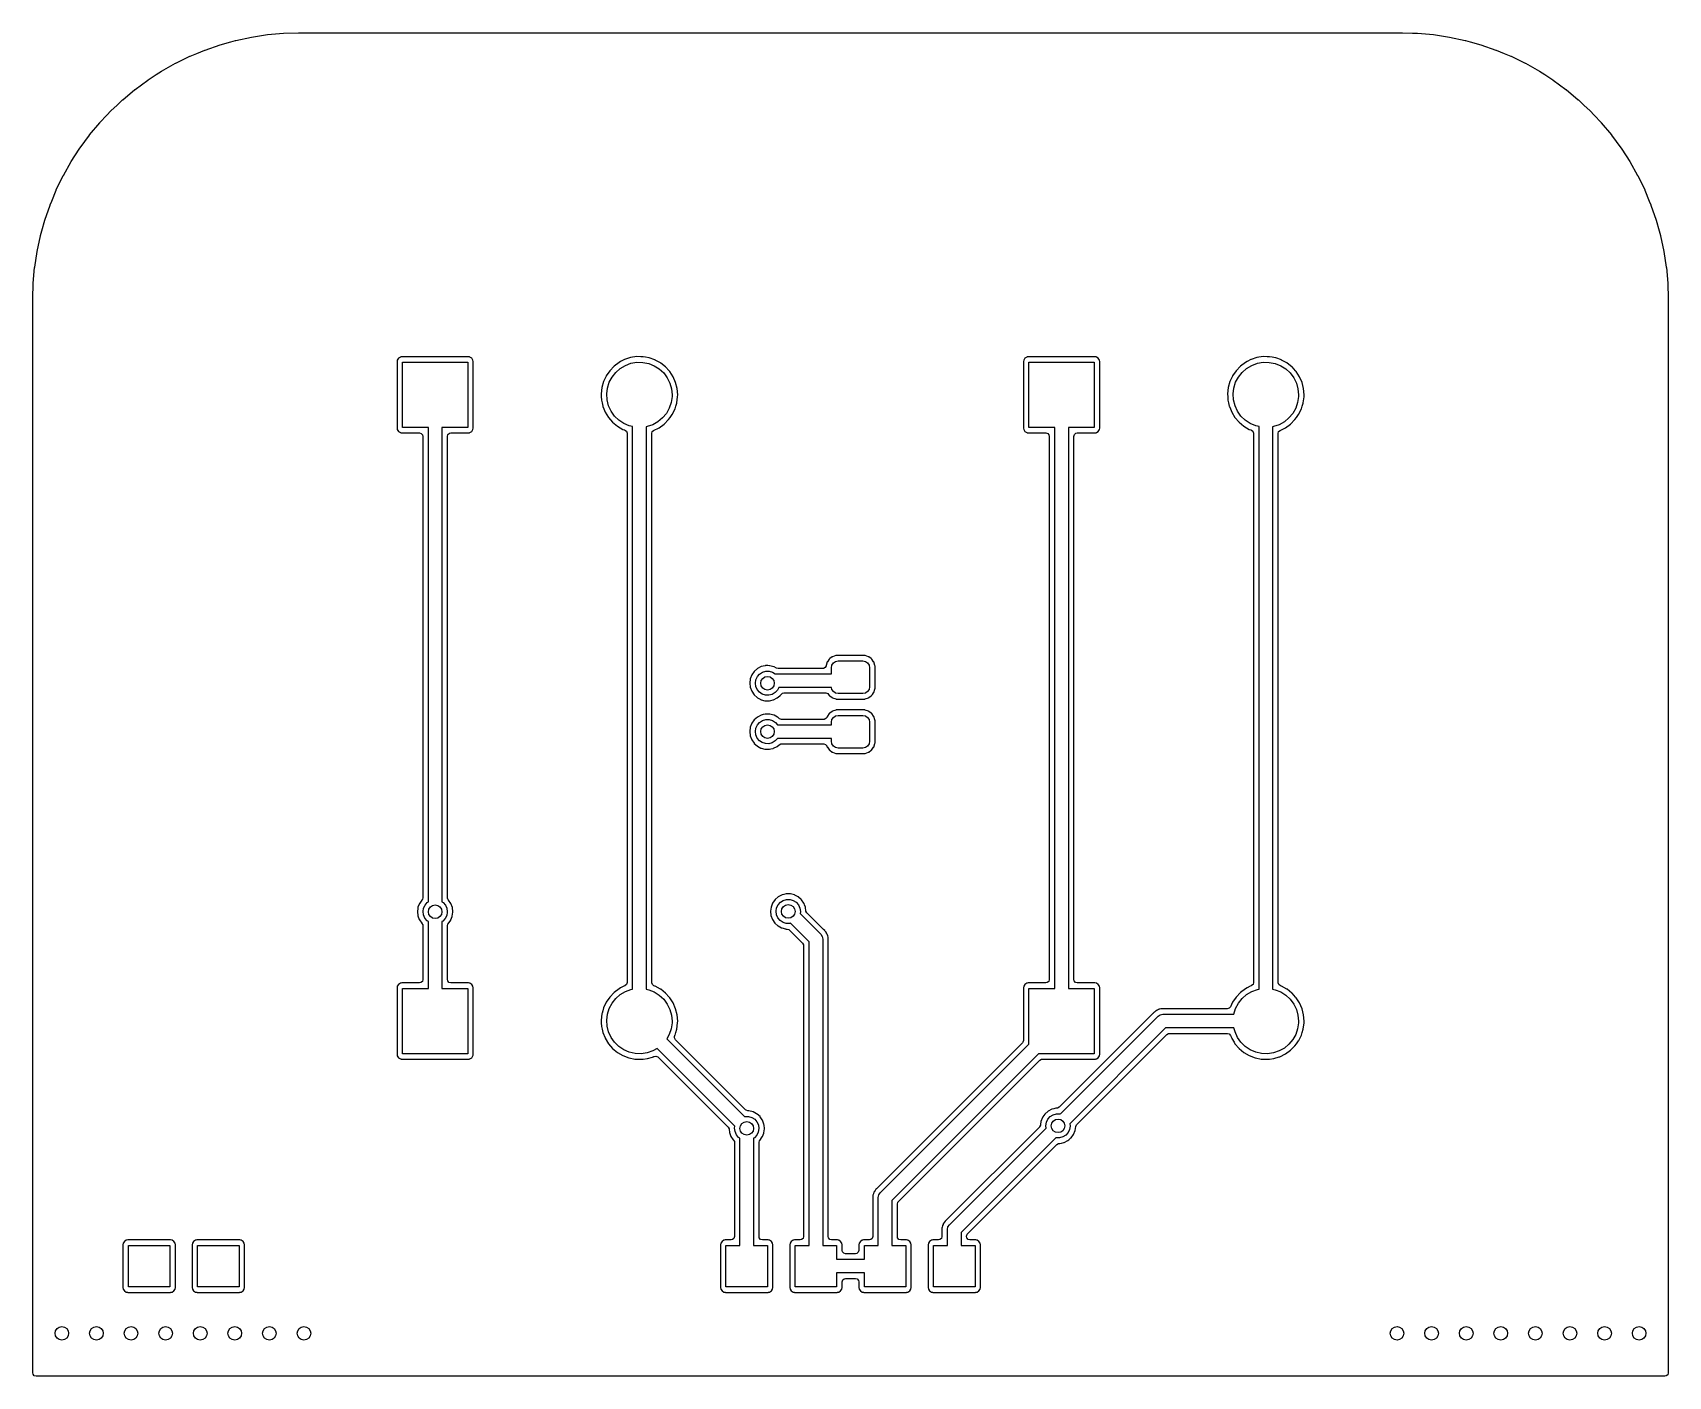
# Model space of a CAD drawing. Extents: x 0.02 to 2.38, y 0.02 to 1.96.
import ezdxf

# ---------------------------------------------------------------- set-up
doc = ezdxf.new("R2010")
doc.units = 0
doc.header["$MEASUREMENT"] = 0
doc.layers.add('BLACK', color=7, linetype='CONTINUOUS')

msp = doc.modelspace()

# ---------------------------------------------------------------- linework, layer by layer
at = {"layer": 'BLACK', "linetype": 'CONTINUOUS'}
for p, q in [((0.267026, 1.93561), (0.288775, 1.94311)), ((0.288775, 1.94311), (0.28906, 1.9432)), ((0.28906, 1.9432), (0.304218, 1.94743)), ((0.304218, 1.94743), (0.311222, 1.94938)), ((0.311222, 1.94938), (0.311513, 1.94945)), ((0.311513, 1.94945), (0.334007, 1.95428)), ((0.334007, 1.95428), (0.334302, 1.95433)), ((0.334302, 1.95433), (0.357047, 1.95779)), ((0.357047, 1.95779), (0.357344, 1.95783)), ((0.357344, 1.95783), (0.3688, 1.95887)), ((0.3688, 1.95887), (0.380256, 1.95991)), ((0.380256, 1.95991), (0.380554, 1.95993)), ((0.380554, 1.95993), (0.402271, 1.96059)), ((0.402271, 1.96059), (0.402609, 1.96055)), ((0.402609, 1.96055), (0.403142, 1.96055)), ((0.403142, 1.96055), (0.403687, 1.96043)), ((0.403687, 1.96043), (0.404232, 1.96055)), ((0.404232, 1.96055), (0.404424, 1.96055)), ((0.404424, 1.96055), (0.405136, 1.96063)), ((0.405136, 1.96063), (1.99484, 1.96063)), ((1.99484, 1.96063), (1.99552, 1.96055)), ((1.99552, 1.96055), (1.99574, 1.96055)), ((1.99574, 1.96055), (1.99629, 1.96043)), ((1.99629, 1.96043), (1.99683, 1.96055)), ((1.99683, 1.96055), (1.99732, 1.96055)), ((1.99732, 1.96055), (1.99771, 1.96059)), ((1.99771, 1.96059), (2.01237, 1.96014)), ((2.01237, 1.96014), (2.01945, 1.95993)), ((2.01945, 1.95993), (2.01974, 1.95991)), ((2.01974, 1.95991), (2.0312, 1.95887)), ((2.0312, 1.95887), (2.04266, 1.95783)), ((2.04266, 1.95783), (2.04295, 1.95779)), ((2.04295, 1.95779), (2.0657, 1.95433)), ((2.0657, 1.95433), (2.06599, 1.95428)), ((2.06599, 1.95428), (2.08849, 1.94945)), ((2.08849, 1.94945), (2.08878, 1.94938)), ((2.08878, 1.94938), (2.09578, 1.94743)), ((2.09578, 1.94743), (2.11094, 1.9432)), ((2.11094, 1.9432), (2.11122, 1.94311)), ((2.11122, 1.94311), (2.13297, 1.93561)), ((0.204229, 1.90506), (0.224268, 1.91636)), ((0.224268, 1.91636), (0.224533, 1.9165)), ((0.224533, 1.9165), (0.245218, 1.92657)), ((0.245218, 1.92657), (0.245491, 1.9267)), ((0.245491, 1.9267), (0.255186, 1.93071)), ((0.255186, 1.93071), (0.266747, 1.9355)), ((0.266747, 1.9355), (0.267026, 1.93561)), ((2.13297, 1.93561), (2.13325, 1.9355)), ((2.13325, 1.9355), (2.14481, 1.93071)), ((2.14481, 1.93071), (2.15451, 1.9267)), ((2.15451, 1.9267), (2.15478, 1.92657)), ((2.15478, 1.92657), (2.17547, 1.9165)), ((2.17547, 1.9165), (2.17573, 1.91636)), ((2.17573, 1.91636), (2.19577, 1.90506)), ((0.165875, 1.87861), (0.184406, 1.89224)), ((0.184406, 1.89224), (0.184652, 1.89241)), ((0.184652, 1.89241), (0.19636, 1.89998)), ((0.19636, 1.89998), (0.203972, 1.90491)), ((0.203972, 1.90491), (0.204229, 1.90506)), ((2.19577, 1.90506), (2.19603, 1.90491)), ((2.19603, 1.90491), (2.20364, 1.89998)), ((2.20364, 1.89998), (2.21535, 1.89241)), ((2.21535, 1.89241), (2.21559, 1.89224)), ((2.21559, 1.89224), (2.23413, 1.87861)), ((0.147966, 1.86369), (0.165639, 1.87842)), ((0.165639, 1.87842), (0.165875, 1.87861)), ((2.23413, 1.87861), (2.23436, 1.87842)), ((2.23436, 1.87842), (2.25203, 1.86369)), ((0.12485, 1.84122), (0.130778, 1.84752)), ((0.130778, 1.84752), (0.130989, 1.84773)), ((0.130989, 1.84773), (0.139787, 1.85601)), ((0.139787, 1.85601), (0.147741, 1.8635)), ((0.147741, 1.8635), (0.147966, 1.86369)), ((2.25203, 1.86369), (2.25226, 1.8635)), ((2.25226, 1.8635), (2.26021, 1.85601)), ((2.26021, 1.85601), (2.26901, 1.84773)), ((2.26901, 1.84773), (2.26922, 1.84752)), ((2.26922, 1.84752), (2.27515, 1.84122)), ((0.10008, 1.81287), (0.114809, 1.83054)), ((0.114809, 1.83054), (0.115008, 1.83076)), ((0.115008, 1.83076), (0.12485, 1.84122)), ((2.27515, 1.84122), (2.28499, 1.83076)), ((2.28499, 1.83076), (2.28519, 1.83054)), ((2.28519, 1.83054), (2.29992, 1.81287)), ((0.08626, 1.7941), (0.099896, 1.81263)), ((0.099896, 1.81263), (0.10008, 1.81287)), ((2.29992, 1.81287), (2.3001, 1.81263)), ((2.3001, 1.81263), (2.31374, 1.7941)), ((0.062142, 1.75424), (0.073444, 1.77428)), ((0.073444, 1.77428), (0.073599, 1.77453)), ((0.073599, 1.77453), (0.078846, 1.78265)), ((0.078846, 1.78265), (0.08609, 1.79385)), ((0.08609, 1.79385), (0.08626, 1.7941)), ((2.31374, 1.7941), (2.31391, 1.79385)), ((2.31391, 1.79385), (2.32115, 1.78265)), ((2.32115, 1.78265), (2.3264, 1.77453)), ((2.3264, 1.77453), (2.32656, 1.77428)), ((2.32656, 1.77428), (2.33786, 1.75424)), ((0.051931, 1.73329), (0.062003, 1.75397)), ((0.062003, 1.75397), (0.062142, 1.75424)), ((2.33786, 1.75424), (2.338, 1.75397)), ((2.338, 1.75397), (2.34807, 1.73329)), ((0.045287, 1.71727), (0.051808, 1.73301)), ((0.051808, 1.73301), (0.051931, 1.73329)), ((2.34807, 1.73329), (2.34819, 1.73301)), ((2.34819, 1.73301), (2.35471, 1.71727)), ((0.035393, 1.68973), (0.042898, 1.71148)), ((0.042898, 1.71148), (0.043004, 1.71176)), ((0.043004, 1.71176), (0.045287, 1.71727)), ((2.35471, 1.71727), (2.357, 1.71176)), ((2.357, 1.71176), (2.3571, 1.71148)), ((2.3571, 1.71148), (2.36461, 1.68973)), ((0.031078, 1.67429), (0.035304, 1.68944)), ((0.035304, 1.68944), (0.035393, 1.68973)), ((2.36461, 1.68973), (2.3647, 1.68944)), ((2.3647, 1.68944), (2.36892, 1.67429)), ((0.024225, 1.6445), (0.029054, 1.66699)), ((0.029054, 1.66699), (0.029126, 1.66728)), ((0.029126, 1.66728), (0.031078, 1.67429)), ((2.36892, 1.67429), (2.37087, 1.66728)), ((2.37087, 1.66728), (2.37095, 1.66699)), ((2.37095, 1.66699), (2.37577, 1.6445)), ((0.02071, 1.62146), (0.024171, 1.6442)), ((0.024171, 1.6442), (0.024225, 1.6445)), ((2.37577, 1.6445), (2.37583, 1.6442)), ((2.37583, 1.6442), (2.37929, 1.62146)), ((0.018592, 1.59825), (0.020674, 1.62116)), ((0.020674, 1.62116), (0.02071, 1.62146)), ((2.37929, 1.62146), (2.37933, 1.62116)), ((2.37933, 1.62116), (2.38141, 1.59825)), ((0.017916, 1.57621), (0.018573, 1.59795)), ((0.018573, 1.59795), (0.018592, 1.59825)), ((2.38141, 1.59825), (2.38143, 1.59795)), ((2.38143, 1.59795), (2.38208, 1.57623)), ((0.017874, 1.57335), (0.017951, 1.57402)), ((0.017874, 0.022835), (0.017874, 1.57335)), ((0.017954, 1.57582), (0.017916, 1.57621)), ((0.017951, 1.57424), (0.018076, 1.57479)), ((0.017951, 1.57402), (0.017951, 1.57424)), ((0.017953, 1.57533), (0.017954, 1.57582)), ((0.018076, 1.57479), (0.017953, 1.57533)), ((2.38205, 1.57536), (2.38192, 1.57482)), ((2.38192, 1.57482), (2.38205, 1.57427)), ((2.38208, 1.57623), (2.38205, 1.5759)), ((2.38205, 1.5759), (2.38205, 1.57536)), ((2.38205, 1.57427), (2.38205, 1.57408)), ((2.38205, 1.57408), (2.38213, 1.57337)), ((2.38213, 1.57337), (2.38213, 0.022835)), ((0.546671, 1.48994), (0.544926, 1.48733)), ((0.549282, 1.49169), (0.546671, 1.48994)), ((0.549761, 1.49178), (0.549282, 1.49169)), ((0.551346, 1.4921), (0.549761, 1.49178)), ((0.549761, 1.49178), (0.549761, 1.49178)), ((0.551585, 1.49215), (0.551346, 1.4921)), ((0.647628, 1.49215), (0.551585, 1.49215)), ((0.647867, 1.4921), (0.647628, 1.49215)), ((0.649451, 1.49178), (0.647867, 1.4921)), ((0.64993, 1.49169), (0.649451, 1.49178)), ((0.649451, 1.49178), (0.649451, 1.49178)), ((0.652541, 1.48994), (0.64993, 1.49169)), ((0.654286, 1.48733), (0.652541, 1.48994)), ((0.88206, 1.49083), (0.873442, 1.48801)), ((0.891022, 1.4922), (0.88206, 1.49083)), ((0.891226, 1.4922), (0.891022, 1.4922)), ((0.896685, 1.49213), (0.891226, 1.4922)), ((0.891226, 1.4922), (0.891226, 1.4922)), ((0.900089, 1.49209), (0.896685, 1.49213)), ((0.903866, 1.49142), (0.900089, 1.49209)), ((0.908814, 1.49053), (0.903866, 1.49142)), ((0.909015, 1.4905), (0.908814, 1.49053)), ((0.908814, 1.49053), (0.908814, 1.49053)), ((0.909207, 1.49043), (0.909015, 1.4905)), ((0.91737, 1.48754), (0.909207, 1.49043)), ((0.909207, 1.49043), (0.909207, 1.49043)), ((1.45218, 1.48994), (1.45044, 1.48733)), ((1.45479, 1.49169), (1.45218, 1.48994)), ((1.45527, 1.49178), (1.45479, 1.49169)), ((1.45686, 1.4921), (1.45527, 1.49178)), ((1.45527, 1.49178), (1.45527, 1.49178)), ((1.4571, 1.49215), (1.45686, 1.4921)), ((1.55314, 1.49215), (1.4571, 1.49215)), ((1.55338, 1.4921), (1.55314, 1.49215)), ((1.55496, 1.49178), (1.55338, 1.4921)), ((1.55544, 1.49169), (1.55496, 1.49178)), ((1.55496, 1.49178), (1.55496, 1.49178)), ((1.55805, 1.48994), (1.55544, 1.49169)), ((1.5598, 1.48733), (1.55805, 1.48994)), ((1.78757, 1.49083), (1.77895, 1.48801)), ((1.79653, 1.4922), (1.78757, 1.49083)), ((1.79674, 1.4922), (1.79653, 1.4922)), ((1.8022, 1.49213), (1.79674, 1.4922)), ((1.79674, 1.4922), (1.79674, 1.4922)), ((1.8056, 1.49209), (1.8022, 1.49213)), ((1.80938, 1.49142), (1.8056, 1.49209)), ((1.81433, 1.49053), (1.80938, 1.49142)), ((1.81453, 1.4905), (1.81433, 1.49053)), ((1.81433, 1.49053), (1.81433, 1.49053)), ((1.81472, 1.49043), (1.81453, 1.4905)), ((1.82288, 1.48754), (1.81472, 1.49043)), ((1.81472, 1.49043), (1.81472, 1.49043)), ((0.544926, 1.48733), (0.544469, 1.48503)), ((0.544469, 1.48503), (0.544469, 1.38899)), ((0.552362, 1.38976), (0.552362, 1.48425)), ((0.552362, 1.48425), (0.64685, 1.48425)), ((0.64685, 1.48425), (0.64685, 1.38976)), ((0.654744, 1.48503), (0.654286, 1.48733)), ((0.654744, 1.38899), (0.654744, 1.48503)), ((0.851885, 1.47183), (0.846776, 1.46434)), ((0.858149, 1.47838), (0.851885, 1.47183)), ((0.85526, 1.46274), (0.860612, 1.46953)), ((0.8654, 1.48382), (0.858149, 1.47838)), ((0.860612, 1.46953), (0.867113, 1.47523)), ((0.867713, 1.48503), (0.8654, 1.48382)), ((0.867113, 1.47523), (0.874543, 1.47965)), ((0.873261, 1.48792), (0.867713, 1.48503)), ((0.873442, 1.48801), (0.873261, 1.48792)), ((0.873261, 1.48792), (0.873261, 1.48792)), ((0.874543, 1.47965), (0.882654, 1.48264)), ((0.882654, 1.48264), (0.891175, 1.48411)), ((0.891175, 1.48411), (0.89982, 1.48399)), ((0.89982, 1.48399), (0.9083, 1.48231)), ((0.9083, 1.48231), (0.91633, 1.4791)), ((0.91633, 1.4791), (0.923642, 1.47449)), ((0.917562, 1.48747), (0.91737, 1.48754)), ((0.91737, 1.48754), (0.91737, 1.48754)), ((0.91774, 1.48737), (0.917562, 1.48747)), ((0.925321, 1.48319), (0.91774, 1.48737)), ((0.91774, 1.48737), (0.91774, 1.48737)), ((0.923642, 1.47449), (0.929991, 1.46862)), ((0.925499, 1.48309), (0.925321, 1.48319)), ((0.925321, 1.48319), (0.925321, 1.48319)), ((0.925659, 1.48296), (0.925499, 1.48309)), ((0.932455, 1.4776), (0.925659, 1.48296)), ((0.925659, 1.48296), (0.925659, 1.48296)), ((0.929991, 1.46862), (0.935164, 1.46169)), ((0.932615, 1.47747), (0.932455, 1.4776)), ((0.932455, 1.4776), (0.932455, 1.4776)), ((0.932752, 1.47732), (0.932615, 1.47747)), ((0.937904, 1.47166), (0.932752, 1.47732)), ((0.932752, 1.47732), (0.932752, 1.47732)), ((0.938717, 1.47077), (0.937904, 1.47166)), ((0.943642, 1.46315), (0.938717, 1.47077)), ((1.45044, 1.48733), (1.44998, 1.48503)), ((1.44998, 1.48503), (1.44998, 1.38899)), ((1.45787, 1.38976), (1.45787, 1.48425)), ((1.45787, 1.48425), (1.55236, 1.48425)), ((1.55236, 1.48425), (1.55236, 1.38976)), ((1.56026, 1.48503), (1.5598, 1.48733)), ((1.56026, 1.38899), (1.56026, 1.48503)), ((1.7574, 1.47183), (1.75229, 1.46434)), ((1.76366, 1.47838), (1.7574, 1.47183)), ((1.76077, 1.46274), (1.76612, 1.46953)), ((1.77091, 1.48382), (1.76366, 1.47838)), ((1.76612, 1.46953), (1.77262, 1.47523)), ((1.77323, 1.48503), (1.77091, 1.48382)), ((1.77262, 1.47523), (1.78005, 1.47965)), ((1.77877, 1.48792), (1.77323, 1.48503)), ((1.77895, 1.48801), (1.77877, 1.48792)), ((1.77877, 1.48792), (1.77877, 1.48792)), ((1.78005, 1.47965), (1.78817, 1.48264)), ((1.78817, 1.48264), (1.79669, 1.48411)), ((1.79669, 1.48411), (1.80533, 1.48399)), ((1.80533, 1.48399), (1.81381, 1.48231)), ((1.81381, 1.48231), (1.82184, 1.4791)), ((1.82184, 1.4791), (1.82915, 1.47449)), ((1.82307, 1.48747), (1.82288, 1.48754)), ((1.82288, 1.48754), (1.82288, 1.48754)), ((1.82325, 1.48737), (1.82307, 1.48747)), ((1.83083, 1.48319), (1.82325, 1.48737)), ((1.82325, 1.48737), (1.82325, 1.48737)), ((1.82915, 1.47449), (1.8355, 1.46862)), ((1.83101, 1.48309), (1.83083, 1.48319)), ((1.83083, 1.48319), (1.83083, 1.48319)), ((1.83117, 1.48296), (1.83101, 1.48309)), ((1.83797, 1.4776), (1.83117, 1.48296)), ((1.83117, 1.48296), (1.83117, 1.48296)), ((1.8355, 1.46862), (1.84068, 1.46169)), ((1.83813, 1.47747), (1.83797, 1.4776)), ((1.83797, 1.4776), (1.83797, 1.4776)), ((1.83826, 1.47732), (1.83813, 1.47747)), ((1.84342, 1.47166), (1.83826, 1.47732)), ((1.83826, 1.47732), (1.83826, 1.47732)), ((1.84423, 1.47077), (1.84342, 1.47166)), ((1.84915, 1.46315), (1.84423, 1.47077)), ((0.840535, 1.44738), (0.839572, 1.43836)), ((0.842958, 1.45611), (0.840535, 1.44738)), ((0.846226, 1.46315), (0.842958, 1.45611)), ((0.84669, 1.46415), (0.846226, 1.46315)), ((0.846776, 1.46434), (0.84669, 1.46415)), ((0.84669, 1.46415), (0.84669, 1.46415)), ((0.847654, 1.43824), (0.84867, 1.44683)), ((0.84867, 1.44683), (0.851234, 1.45509)), ((0.851234, 1.45509), (0.85526, 1.46274)), ((0.935164, 1.46169), (0.938988, 1.45394)), ((0.938988, 1.45394), (0.941335, 1.44562)), ((0.941335, 1.44562), (0.942126, 1.43701)), ((0.947257, 1.45484), (0.943642, 1.46315)), ((0.949466, 1.44604), (0.947257, 1.45484)), ((0.950209, 1.43701), (0.949466, 1.44604)), ((1.74605, 1.44738), (1.74508, 1.43836)), ((1.74847, 1.45611), (1.74605, 1.44738)), ((1.75174, 1.46315), (1.74847, 1.45611)), ((1.7522, 1.46415), (1.75174, 1.46315)), ((1.75229, 1.46434), (1.7522, 1.46415)), ((1.7522, 1.46415), (1.7522, 1.46415)), ((1.75317, 1.43824), (1.75418, 1.44683)), ((1.75418, 1.44683), (1.75675, 1.45509)), ((1.75675, 1.45509), (1.76077, 1.46274)), ((1.84068, 1.46169), (1.8445, 1.45394)), ((1.8445, 1.45394), (1.84685, 1.44562)), ((1.84685, 1.44562), (1.84764, 1.43701)), ((1.85277, 1.45484), (1.84915, 1.46315)), ((1.85498, 1.44604), (1.85277, 1.45484)), ((1.85572, 1.43701), (1.85498, 1.44604)), ((0.839572, 1.43836), (0.839583, 1.43816)), ((0.839583, 1.43816), (0.839583, 1.43816)), ((0.839583, 1.43816), (0.839798, 1.43444)), ((0.839798, 1.43444), (0.840094, 1.42931)), ((0.840094, 1.42931), (0.840138, 1.42911)), ((0.840138, 1.42911), (0.840138, 1.42911)), ((0.840138, 1.42911), (0.840993, 1.42532)), ((0.840993, 1.42532), (0.842087, 1.42046)), ((0.842087, 1.42046), (0.842163, 1.42027)), ((0.842163, 1.42027), (0.842163, 1.42027)), ((0.842163, 1.42027), (0.843639, 1.41664)), ((0.848219, 1.42962), (0.847654, 1.43824)), ((0.850348, 1.42124), (0.848219, 1.42962)), ((0.853967, 1.41339), (0.850348, 1.42124)), ((0.940821, 1.42598), (0.938042, 1.41779)), ((0.942061, 1.43454), (0.940821, 1.42598)), ((0.942126, 1.43701), (0.942061, 1.43454)), ((0.946323, 1.41664), (0.947545, 1.42066)), ((0.947545, 1.42066), (0.9489, 1.42512)), ((0.9489, 1.42512), (0.948959, 1.42532)), ((0.9489, 1.42512), (0.9489, 1.42512)), ((0.948959, 1.42532), (0.950143, 1.43431)), ((0.950143, 1.43431), (0.950209, 1.43701)), ((1.74508, 1.43836), (1.7451, 1.43816)), ((1.7451, 1.43816), (1.7451, 1.43816)), ((1.7451, 1.43816), (1.74531, 1.43444)), ((1.74531, 1.43444), (1.74561, 1.42931)), ((1.74561, 1.42931), (1.74565, 1.42911)), ((1.74565, 1.42911), (1.74565, 1.42911)), ((1.74565, 1.42911), (1.7465, 1.42532)), ((1.7465, 1.42532), (1.7476, 1.42046)), ((1.7476, 1.42046), (1.74768, 1.42027)), ((1.74768, 1.42027), (1.74768, 1.42027)), ((1.74768, 1.42027), (1.74915, 1.41664)), ((1.75373, 1.42962), (1.75317, 1.43824)), ((1.75586, 1.42124), (1.75373, 1.42962)), ((1.75948, 1.41339), (1.75586, 1.42124)), ((1.84633, 1.42598), (1.84355, 1.41779)), ((1.84757, 1.43454), (1.84633, 1.42598)), ((1.84764, 1.43701), (1.84757, 1.43454)), ((1.85184, 1.41664), (1.85306, 1.42066)), ((1.85306, 1.42066), (1.85441, 1.42512)), ((1.85441, 1.42512), (1.85447, 1.42532)), ((1.85441, 1.42512), (1.85441, 1.42512)), ((1.85447, 1.42532), (1.85565, 1.43431)), ((1.85565, 1.43431), (1.85572, 1.43701)), ((0.843639, 1.41664), (0.845498, 1.41206)), ((0.845498, 1.41206), (0.850235, 1.40433)), ((0.850235, 1.40433), (0.856172, 1.39748)), ((0.858957, 1.40633), (0.853967, 1.41339)), ((0.856172, 1.39748), (0.863148, 1.39169)), ((0.86515, 1.40029), (0.858957, 1.40633)), ((0.872339, 1.39549), (0.86515, 1.40029)), ((0.880283, 1.39208), (0.872339, 1.39549)), ((0.921641, 1.39807), (0.914098, 1.39385)), ((0.928289, 1.4036), (0.921641, 1.39807)), ((0.933817, 1.41025), (0.928289, 1.4036)), ((0.930593, 1.39475), (0.937015, 1.40115)), ((0.938042, 1.41779), (0.933817, 1.41025)), ((0.937015, 1.40115), (0.939302, 1.40433)), ((0.939302, 1.40433), (0.942187, 1.40835)), ((0.942187, 1.40835), (0.942306, 1.40851)), ((0.942306, 1.40851), (0.946323, 1.41664)), ((1.74915, 1.41664), (1.75101, 1.41206)), ((1.75101, 1.41206), (1.75575, 1.40433)), ((1.75575, 1.40433), (1.76168, 1.39748)), ((1.76447, 1.40633), (1.75948, 1.41339)), ((1.76168, 1.39748), (1.76866, 1.39169)), ((1.77066, 1.40029), (1.76447, 1.40633)), ((1.77785, 1.39549), (1.77066, 1.40029)), ((1.78579, 1.39208), (1.77785, 1.39549)), ((1.82715, 1.39807), (1.81961, 1.39385)), ((1.8338, 1.4036), (1.82715, 1.39807)), ((1.83933, 1.41025), (1.8338, 1.4036)), ((1.8361, 1.39475), (1.84253, 1.40115)), ((1.84355, 1.41779), (1.83933, 1.41025)), ((1.84253, 1.40115), (1.84481, 1.40433)), ((1.84481, 1.40433), (1.8477, 1.40835)), ((1.8477, 1.40835), (1.84782, 1.40851)), ((1.84782, 1.40851), (1.85184, 1.41664)), ((0.544469, 1.38899), (0.544926, 1.38668)), ((0.544926, 1.38668), (0.546671, 1.38407)), ((0.546671, 1.38407), (0.549282, 1.38233)), ((0.549282, 1.38233), (0.549761, 1.38223)), ((0.549761, 1.38223), (0.549761, 1.38223)), ((0.549761, 1.38223), (0.551346, 1.38192)), ((0.551346, 1.38192), (0.551585, 1.38187)), ((0.551585, 1.38187), (0.576909, 1.38187)), ((0.589764, 1.38976), (0.552362, 1.38976)), ((0.576909, 1.38187), (0.579591, 1.38108)), ((0.579591, 1.38108), (0.581422, 1.37897)), ((0.581422, 1.37897), (0.58187, 1.37691)), ((0.58187, 1.37691), (0.58187, 0.710017)), ((0.589764, 0.703902), (0.589764, 1.38976)), ((0.64685, 1.38976), (0.609449, 1.38976)), ((0.609449, 1.38976), (0.609449, 0.703894)), ((0.617343, 1.37691), (0.61813, 1.37959)), ((0.617343, 0.71002), (0.617343, 1.37691)), ((0.61813, 1.37959), (0.620242, 1.38142)), ((0.620242, 1.38142), (0.622303, 1.38187)), ((0.622303, 1.38187), (0.647628, 1.38187)), ((0.647628, 1.38187), (0.647867, 1.38192)), ((0.647867, 1.38192), (0.649451, 1.38223)), ((0.649451, 1.38223), (0.64993, 1.38233)), ((0.649451, 1.38223), (0.649451, 1.38223)), ((0.64993, 1.38233), (0.652541, 1.38407)), ((0.652541, 1.38407), (0.654286, 1.38668)), ((0.654286, 1.38668), (0.654744, 1.38899)), ((0.863148, 1.39169), (0.870976, 1.38711)), ((0.870976, 1.38711), (0.873162, 1.38628)), ((0.873162, 1.38628), (0.873955, 1.38597)), ((0.873955, 1.38597), (0.876179, 1.38428)), ((0.876179, 1.38428), (0.877136, 1.38166)), ((0.877136, 1.38166), (0.877146, 1.38134)), ((0.877146, 1.38134), (0.877146, 0.587308)), ((0.885039, 1.391), (0.880283, 1.39208)), ((0.885039, 0.57754), (0.885039, 1.391)), ((0.905911, 1.39107), (0.904724, 1.3909)), ((0.904724, 1.3909), (0.904724, 0.577506)), ((0.914098, 1.39385), (0.905911, 1.39107)), ((0.912618, 1.3812), (0.913406, 1.38388)), ((0.912618, 0.587217), (0.912618, 1.3812)), ((0.913406, 1.38388), (0.915396, 1.38566)), ((0.915396, 1.38566), (0.923212, 1.38948)), ((0.923212, 1.38948), (0.930593, 1.39475)), ((1.44998, 1.38899), (1.45044, 1.38668)), ((1.45044, 1.38668), (1.45218, 1.38407)), ((1.45218, 1.38407), (1.45479, 1.38233)), ((1.45479, 1.38233), (1.45527, 1.38223)), ((1.45527, 1.38223), (1.45527, 1.38223)), ((1.45527, 1.38223), (1.45686, 1.38192)), ((1.45686, 1.38192), (1.4571, 1.38187)), ((1.4571, 1.38187), (1.48242, 1.38187)), ((1.49528, 1.38976), (1.45787, 1.38976)), ((1.48242, 1.38187), (1.4851, 1.38108)), ((1.4851, 1.38108), (1.48693, 1.37897)), ((1.48693, 1.37897), (1.48738, 1.37691)), ((1.48738, 1.37691), (1.48738, 0.591594)), ((1.49528, 0.57874), (1.49528, 1.38976)), ((1.55236, 1.38976), (1.51496, 1.38976)), ((1.51496, 1.38976), (1.51496, 0.57874)), ((1.52285, 1.37691), (1.52364, 1.37959)), ((1.52285, 0.591594), (1.52285, 1.37691)), ((1.52364, 1.37959), (1.52575, 1.38142)), ((1.52575, 1.38142), (1.52781, 1.38187)), ((1.52781, 1.38187), (1.55314, 1.38187)), ((1.55314, 1.38187), (1.55338, 1.38192)), ((1.55338, 1.38192), (1.55496, 1.38223)), ((1.55496, 1.38223), (1.55544, 1.38233)), ((1.55496, 1.38223), (1.55496, 1.38223)), ((1.55544, 1.38233), (1.55805, 1.38407)), ((1.55805, 1.38407), (1.5598, 1.38668)), ((1.5598, 1.38668), (1.56026, 1.38899)), ((1.76866, 1.39169), (1.77649, 1.38711)), ((1.77649, 1.38711), (1.77867, 1.38628)), ((1.77867, 1.38628), (1.77947, 1.38597)), ((1.77947, 1.38597), (1.78169, 1.38428)), ((1.78169, 1.38428), (1.78265, 1.38166)), ((1.78265, 1.38166), (1.78266, 1.38134)), ((1.78266, 1.38134), (1.78266, 0.587308)), ((1.79055, 1.391), (1.78579, 1.39208)), ((1.79055, 0.57754), (1.79055, 1.391)), ((1.81142, 1.39107), (1.81024, 1.3909)), ((1.81024, 1.3909), (1.81024, 0.577506)), ((1.81961, 1.39385), (1.81142, 1.39107)), ((1.81813, 1.3812), (1.81892, 1.38388)), ((1.81813, 0.587217), (1.81813, 1.3812)), ((1.81892, 1.38388), (1.82091, 1.38566)), ((1.82091, 1.38566), (1.82872, 1.38948)), ((1.82872, 1.38948), (1.8361, 1.39475)), ((1.06561, 1.04117), (1.06098, 1.03713)), ((1.07108, 1.04399), (1.06561, 1.04117)), ((1.07386, 1.04466), (1.07108, 1.04399)), ((1.07677, 1.04536), (1.07386, 1.04466)), ((1.07706, 1.04543), (1.07677, 1.04536)), ((1.07677, 1.04536), (1.07677, 1.04536)), ((1.08033, 1.04541), (1.07706, 1.04543)), ((1.08291, 1.0454), (1.08033, 1.04541)), ((1.08321, 1.0454), (1.08291, 1.0454)), ((1.08291, 1.0454), (1.08291, 1.0454)), ((1.08917, 1.0439), (1.08321, 1.0454)), ((1.08944, 1.04376), (1.08917, 1.0439)), ((1.09289, 1.04193), (1.08944, 1.04376)), ((1.08944, 1.04376), (1.08944, 1.04376)), ((1.09521, 1.04136), (1.09289, 1.04193)), ((1.15975, 1.04136), (1.09521, 1.04136)), ((1.16079, 1.04147), (1.15975, 1.04136)), ((1.16325, 1.0428), (1.16079, 1.04147)), ((1.16459, 1.04526), (1.16325, 1.0428)), ((1.16464, 1.04546), (1.16459, 1.04526)), ((1.16466, 1.04576), (1.16464, 1.04546)), ((1.16643, 1.05079), (1.16466, 1.04576)), ((1.16665, 1.05109), (1.16643, 1.05079)), ((1.16938, 1.05479), (1.16665, 1.05109)), ((1.16665, 1.05109), (1.16665, 1.05109)), ((1.1696, 1.05508), (1.16938, 1.05479)), ((1.17027, 1.05558), (1.1696, 1.05508)), ((1.17359, 1.05803), (1.17027, 1.05558)), ((1.17244, 1.0424), (1.17319, 1.04617)), ((1.17244, 1.03346), (1.17244, 1.0424)), ((1.17319, 1.04617), (1.17532, 1.04936)), ((1.17389, 1.05825), (1.17359, 1.05803)), ((1.17359, 1.05803), (1.17359, 1.05803)), ((1.17892, 1.06002), (1.17389, 1.05825)), ((1.17532, 1.04936), (1.17852, 1.05149)), ((1.17852, 1.05149), (1.18228, 1.05224)), ((1.17922, 1.06005), (1.17892, 1.06002)), ((1.17946, 1.06007), (1.17922, 1.06005)), ((1.17922, 1.06005), (1.17922, 1.06005)), ((1.18016, 1.06014), (1.17946, 1.06007)), ((1.21984, 1.06014), (1.18016, 1.06014)), ((1.18228, 1.05224), (1.21772, 1.05224)), ((1.21772, 1.05224), (1.22148, 1.05149)), ((1.22054, 1.06007), (1.21984, 1.06014)), ((1.22078, 1.06005), (1.22054, 1.06007)), ((1.22108, 1.06002), (1.22078, 1.06005)), ((1.22078, 1.06005), (1.22078, 1.06005)), ((1.22611, 1.05825), (1.22108, 1.06002)), ((1.22148, 1.05149), (1.22468, 1.04936)), ((1.22468, 1.04936), (1.22681, 1.04617)), ((1.22641, 1.05803), (1.22611, 1.05825)), ((1.22973, 1.05558), (1.22641, 1.05803)), ((1.22641, 1.05803), (1.22641, 1.05803)), ((1.22681, 1.04617), (1.22756, 1.0424)), ((1.22756, 1.0424), (1.22756, 1.01484)), ((1.2304, 1.05508), (1.22973, 1.05558)), ((1.23062, 1.05479), (1.2304, 1.05508)), ((1.23335, 1.05109), (1.23062, 1.05479)), ((1.23357, 1.05079), (1.23335, 1.05109)), ((1.23335, 1.05109), (1.23335, 1.05109)), ((1.23534, 1.04576), (1.23357, 1.05079)), ((1.23545, 1.04452), (1.23534, 1.04576)), ((1.23545, 1.01272), (1.23545, 1.04452)), ((1.0552, 1.02637), (1.0544, 1.02027)), ((1.0544, 1.02027), (1.05508, 1.01415)), ((1.05744, 1.0321), (1.0552, 1.02637)), ((1.06098, 1.03713), (1.05744, 1.0321)), ((1.06248, 1.02021), (1.06325, 1.02512)), ((1.06313, 1.01529), (1.06248, 1.02021)), ((1.06325, 1.02512), (1.06536, 1.02962)), ((1.06536, 1.02962), (1.06865, 1.03334)), ((1.06865, 1.03334), (1.07285, 1.03599)), ((1.07285, 1.03599), (1.07762, 1.03736)), ((1.07762, 1.03736), (1.08259, 1.03733)), ((1.08259, 1.03733), (1.08735, 1.0359)), ((1.08735, 1.0359), (1.09111, 1.03346)), ((1.09111, 1.03346), (1.17244, 1.03346)), ((1.05508, 1.01415), (1.05719, 1.00838)), ((1.05719, 1.00838), (1.06062, 1.00327)), ((1.06062, 1.00327), (1.06084, 1.00307)), ((1.06084, 1.00307), (1.06084, 1.00307)), ((1.06084, 1.00307), (1.06495, 0.999334)), ((1.06513, 1.01074), (1.06313, 1.01529)), ((1.06495, 0.999334), (1.06495, 0.999334)), ((1.06495, 0.999334), (1.06517, 0.999133)), ((1.06832, 1.00694), (1.06513, 1.01074)), ((1.06517, 0.999133), (1.06543, 0.99899)), ((1.06543, 0.99899), (1.06543, 0.99899)), ((1.06543, 0.99899), (1.07031, 0.99634)), ((1.07246, 1.00419), (1.06832, 1.00694)), ((1.07031, 0.99634), (1.07031, 0.99634)), ((1.07031, 0.99634), (1.07058, 0.996198)), ((1.07058, 0.996198), (1.07087, 0.996122)), ((1.07087, 0.996122), (1.07624, 0.994713)), ((1.0772, 1.00271), (1.07246, 1.00419)), ((1.07624, 0.994713), (1.07624, 0.994713)), ((1.07624, 0.994713), (1.07653, 0.994637)), ((1.07653, 0.994637), (1.07978, 0.994586)), ((1.08217, 1.00261), (1.0772, 1.00271)), ((1.07978, 0.994586), (1.08238, 0.994545)), ((1.08696, 1.00392), (1.08217, 1.00261)), ((1.08238, 0.994545), (1.08238, 0.994545)), ((1.08238, 0.994545), (1.08268, 0.99454)), ((1.08268, 0.99454), (1.08479, 0.995023)), ((1.08479, 0.995023), (1.08838, 0.995847)), ((1.09119, 1.00652), (1.08696, 1.00392)), ((1.08838, 0.995847), (1.08867, 0.995913)), ((1.08838, 0.995847), (1.08838, 0.995847)), ((1.08867, 0.995913), (1.09417, 0.998677)), ((1.09452, 1.0102), (1.09119, 1.00652)), ((1.09417, 0.998677), (1.09799, 1.00194)), ((1.09626, 1.01378), (1.09452, 1.0102)), ((1.17265, 1.01378), (1.09626, 1.01378)), ((1.09799, 1.00194), (1.09862, 1.00248)), ((1.09862, 1.00248), (1.09884, 1.00267)), ((1.09862, 1.00248), (1.09862, 1.00248)), ((1.09884, 1.00267), (1.09945, 1.00352)), ((1.09945, 1.00352), (1.09967, 1.00382)), ((1.09967, 1.00382), (1.10187, 1.00554)), ((1.10187, 1.00554), (1.1037, 1.00589)), ((1.1037, 1.00589), (1.16434, 1.00589)), ((1.16434, 1.00589), (1.16703, 1.0051)), ((1.16703, 1.0051), (1.16834, 1.00387)), ((1.16834, 1.00387), (1.16938, 1.00246)), ((1.16938, 1.00246), (1.16938, 1.00246)), ((1.16938, 1.00246), (1.1696, 1.00216)), ((1.1696, 1.00216), (1.1699, 1.00194)), ((1.1699, 1.00194), (1.17359, 0.999211)), ((1.17319, 1.01108), (1.17265, 1.01378)), ((1.17532, 1.00788), (1.17319, 1.01108)), ((1.17359, 0.999211), (1.17359, 0.999211)), ((1.17359, 0.999211), (1.17389, 0.998991)), ((1.17389, 0.998991), (1.17892, 0.997224)), ((1.17852, 1.00575), (1.17532, 1.00788)), ((1.18228, 1.005), (1.17852, 1.00575)), ((1.17892, 0.997224), (1.17922, 0.997195)), ((1.17922, 0.997195), (1.17922, 0.997195)), ((1.17922, 0.997195), (1.17946, 0.997173)), ((1.17946, 0.997173), (1.18016, 0.997106)), ((1.18016, 0.997106), (1.21984, 0.997106)), ((1.21772, 1.005), (1.18228, 1.005)), ((1.22148, 1.00575), (1.21772, 1.005)), ((1.21984, 0.997106), (1.22054, 0.997173)), ((1.22054, 0.997173), (1.22078, 0.997195)), ((1.22078, 0.997195), (1.22108, 0.997224)), ((1.22078, 0.997195), (1.22078, 0.997195)), ((1.22108, 0.997224), (1.22611, 0.998991)), ((1.22468, 1.00788), (1.22148, 1.00575)), ((1.22681, 1.01108), (1.22468, 1.00788)), ((1.22611, 0.998991), (1.22641, 0.999211)), ((1.22641, 0.999211), (1.2301, 1.00194)), ((1.22641, 0.999211), (1.22641, 0.999211)), ((1.22756, 1.01484), (1.22681, 1.01108)), ((1.2301, 1.00194), (1.2304, 1.00216)), ((1.2304, 1.00216), (1.23163, 1.00382)), ((1.23163, 1.00382), (1.23335, 1.00615)), ((1.23335, 1.00615), (1.23357, 1.00645)), ((1.23335, 1.00615), (1.23335, 1.00615)), ((1.23357, 1.00645), (1.23534, 1.01148)), ((1.23534, 1.01148), (1.23545, 1.01272)), ((1.06561, 0.971173), (1.06098, 0.96713)), ((1.07108, 0.973994), (1.06561, 0.971173)), ((1.07386, 0.974664), (1.07108, 0.973994)), ((1.07677, 0.975361), (1.07386, 0.974664)), ((1.07706, 0.97543), (1.07677, 0.975361)), ((1.07677, 0.975361), (1.07677, 0.975361)), ((1.08033, 0.975413), (1.07706, 0.97543)), ((1.08291, 0.9754), (1.08033, 0.975413)), ((1.08321, 0.975398), (1.08291, 0.9754)), ((1.08291, 0.9754), (1.08291, 0.9754)), ((1.08917, 0.9739), (1.08321, 0.975398)), ((1.08944, 0.97376), (1.08917, 0.9739)), ((1.09435, 0.971161), (1.08944, 0.97376)), ((1.08944, 0.97376), (1.08944, 0.97376)), ((1.09461, 0.971021), (1.09435, 0.971161)), ((1.09483, 0.970823), (1.09461, 0.971021)), ((1.09483, 0.970822), (1.09483, 0.970823)), ((1.09689, 0.968993), (1.09483, 0.970822)), ((1.16608, 0.971053), (1.16445, 0.968784)), ((1.16631, 0.971705), (1.16608, 0.971053)), ((1.16643, 0.972054), (1.16631, 0.971705)), ((1.16665, 0.972353), (1.16643, 0.972054)), ((1.16938, 0.976046), (1.16665, 0.972353)), ((1.16665, 0.972353), (1.16665, 0.972353)), ((1.1696, 0.976344), (1.16938, 0.976046)), ((1.17027, 0.976837), (1.1696, 0.976344)), ((1.17359, 0.979293), (1.17027, 0.976837)), ((1.17319, 0.967428), (1.17532, 0.970621)), ((1.17389, 0.979513), (1.17359, 0.979293)), ((1.17359, 0.979293), (1.17359, 0.979293)), ((1.17892, 0.98128), (1.17389, 0.979513)), ((1.17532, 0.970621), (1.17852, 0.972755)), ((1.17852, 0.972755), (1.18228, 0.973504)), ((1.17922, 0.981309), (1.17892, 0.98128)), ((1.17946, 0.981331), (1.17922, 0.981309)), ((1.17922, 0.981309), (1.17922, 0.981309)), ((1.18016, 0.981398), (1.17946, 0.981331)), ((1.21984, 0.981398), (1.18016, 0.981398)), ((1.18228, 0.973504), (1.21772, 0.973504)), ((1.21772, 0.973504), (1.22148, 0.972755)), ((1.22054, 0.981331), (1.21984, 0.981398)), ((1.22078, 0.981309), (1.22054, 0.981331)), ((1.22108, 0.98128), (1.22078, 0.981309)), ((1.22078, 0.981309), (1.22078, 0.981309)), ((1.22611, 0.979513), (1.22108, 0.98128)), ((1.22148, 0.972755), (1.22468, 0.970621)), ((1.22468, 0.970621), (1.22681, 0.967428)), ((1.22641, 0.979293), (1.22611, 0.979513)), ((1.22973, 0.976837), (1.22641, 0.979293)), ((1.22641, 0.979293), (1.22641, 0.979293)), ((1.2304, 0.976344), (1.22973, 0.976837)), ((1.23062, 0.976046), (1.2304, 0.976344)), ((1.23335, 0.972353), (1.23062, 0.976046)), ((1.23357, 0.972054), (1.23335, 0.972353)), ((1.23335, 0.972353), (1.23335, 0.972353)), ((1.23534, 0.967022), (1.23357, 0.972054)), ((1.0552, 0.956366), (1.0544, 0.950268)), ((1.0544, 0.950268), (1.05508, 0.944154)), ((1.05744, 0.962097), (1.0552, 0.956366)), ((1.06098, 0.96713), (1.05744, 0.962097)), ((1.06248, 0.950214), (1.06325, 0.955122)), ((1.06313, 0.945289), (1.06248, 0.950214)), ((1.06325, 0.955122), (1.06536, 0.959619)), ((1.06536, 0.959619), (1.06865, 0.963342)), ((1.06865, 0.963342), (1.07285, 0.965993)), ((1.07285, 0.965993), (1.07762, 0.967358)), ((1.07762, 0.967358), (1.08259, 0.967327)), ((1.08259, 0.967327), (1.08735, 0.965904)), ((1.08735, 0.965904), (1.09152, 0.963202)), ((1.09152, 0.963202), (1.09441, 0.959843)), ((1.09441, 0.959843), (1.17244, 0.959843)), ((1.0975, 0.968524), (1.09689, 0.968993)), ((1.10019, 0.967736), (1.0975, 0.968524)), ((1.1614, 0.967736), (1.10019, 0.967736)), ((1.16185, 0.967757), (1.1614, 0.967736)), ((1.16445, 0.968784), (1.16185, 0.967757)), ((1.17244, 0.963661), (1.17319, 0.967428)), ((1.17244, 0.959843), (1.17244, 0.963661)), ((1.22681, 0.967428), (1.22756, 0.963661)), ((1.22756, 0.963661), (1.22756, 0.936102)), ((1.23545, 0.965781), (1.23534, 0.967022)), ((1.23545, 0.933983), (1.23545, 0.965781)), ((1.05508, 0.944154), (1.05719, 0.938378)), ((1.05719, 0.938378), (1.06062, 0.933272)), ((1.06062, 0.933272), (1.06084, 0.933071)), ((1.06084, 0.933071), (1.06084, 0.933071)), ((1.06084, 0.933071), (1.06495, 0.929334)), ((1.06513, 0.940742), (1.06313, 0.945289)), ((1.06495, 0.929334), (1.06495, 0.929334)), ((1.06495, 0.929334), (1.06517, 0.929133)), ((1.06832, 0.936939), (1.06513, 0.940742)), ((1.06517, 0.929133), (1.06543, 0.92899)), ((1.06543, 0.92899), (1.06543, 0.92899)), ((1.06543, 0.92899), (1.07031, 0.92634)), ((1.07246, 0.934187), (1.06832, 0.936939)), ((1.07031, 0.92634), (1.07031, 0.92634)), ((1.07031, 0.92634), (1.07058, 0.926198)), ((1.07058, 0.926198), (1.07087, 0.926122)), ((1.07087, 0.926122), (1.07624, 0.924713)), ((1.0772, 0.932706), (1.07246, 0.934187)), ((1.07624, 0.924713), (1.07624, 0.924713)), ((1.07624, 0.924713), (1.07653, 0.924637)), ((1.07653, 0.924637), (1.07978, 0.924586)), ((1.08217, 0.932615), (1.0772, 0.932706)), ((1.07978, 0.924586), (1.08238, 0.924545)), ((1.08696, 0.933921), (1.08217, 0.932615)), ((1.08238, 0.924545), (1.08238, 0.924545)), ((1.08238, 0.924545), (1.08268, 0.92454)), ((1.08268, 0.92454), (1.08479, 0.925023)), ((1.08479, 0.925023), (1.08838, 0.925847)), ((1.09119, 0.93652), (1.08696, 0.933921)), ((1.08838, 0.925847), (1.08867, 0.925913)), ((1.08838, 0.925847), (1.08838, 0.925847)), ((1.08867, 0.925913), (1.09417, 0.928677)), ((1.09448, 0.940157), (1.09119, 0.93652)), ((1.09417, 0.928677), (1.09697, 0.931075)), ((1.17244, 0.940157), (1.09448, 0.940157)), ((1.09697, 0.931075), (1.09953, 0.932218)), ((1.09953, 0.932218), (1.1002, 0.932264)), ((1.1002, 0.932264), (1.16132, 0.932264)), ((1.16132, 0.932264), (1.164, 0.931476)), ((1.164, 0.931476), (1.16583, 0.929364)), ((1.16583, 0.929364), (1.166, 0.928947)), ((1.166, 0.928947), (1.16643, 0.927709)), ((1.16643, 0.927709), (1.16665, 0.927411)), ((1.16665, 0.927411), (1.16665, 0.927411)), ((1.16665, 0.927411), (1.16865, 0.924713)), ((1.16865, 0.924713), (1.1696, 0.923419)), ((1.1696, 0.923419), (1.1699, 0.923199)), ((1.1699, 0.923199), (1.17359, 0.920471)), ((1.17244, 0.936102), (1.17244, 0.940157)), ((1.17319, 0.932336), (1.17244, 0.936102)), ((1.17532, 0.929143), (1.17319, 0.932336)), ((1.17852, 0.927009), (1.17532, 0.929143)), ((1.18228, 0.92626), (1.17852, 0.927009)), ((1.21772, 0.92626), (1.18228, 0.92626)), ((1.22148, 0.927009), (1.21772, 0.92626)), ((1.22468, 0.929143), (1.22148, 0.927009)), ((1.22681, 0.932336), (1.22468, 0.929143)), ((1.22641, 0.920471), (1.2301, 0.923199)), ((1.22756, 0.936102), (1.22681, 0.932336)), ((1.2301, 0.923199), (1.2304, 0.923419)), ((1.2304, 0.923419), (1.23135, 0.924713)), ((1.23135, 0.924713), (1.23335, 0.927411)), ((1.23335, 0.927411), (1.23357, 0.927709)), ((1.23335, 0.927411), (1.23335, 0.927411)), ((1.23357, 0.927709), (1.23534, 0.932741)), ((1.23534, 0.932741), (1.23545, 0.933983)), ((1.17359, 0.920471), (1.17359, 0.920471)), ((1.17359, 0.920471), (1.17389, 0.920251)), ((1.17389, 0.920251), (1.17892, 0.918484)), ((1.17892, 0.918484), (1.17922, 0.918455)), ((1.17922, 0.918455), (1.17922, 0.918455)), ((1.17922, 0.918455), (1.17946, 0.918433)), ((1.17946, 0.918433), (1.18016, 0.918366)), ((1.18016, 0.918366), (1.21984, 0.918366)), ((1.21984, 0.918366), (1.22054, 0.918433)), ((1.22054, 0.918433), (1.22078, 0.918455)), ((1.22078, 0.918455), (1.22108, 0.918484)), ((1.22078, 0.918455), (1.22078, 0.918455)), ((1.22108, 0.918484), (1.22611, 0.920251)), ((1.22611, 0.920251), (1.22641, 0.920471)), ((1.22641, 0.920471), (1.22641, 0.920471)), ((0.58187, 0.710017), (0.581083, 0.707335)), ((0.617399, 0.709272), (0.617343, 0.71002)), ((1.09561, 0.711173), (1.09098, 0.70713)), ((1.10108, 0.713994), (1.09561, 0.711173)), ((1.10386, 0.714664), (1.10108, 0.713994)), ((1.10677, 0.715361), (1.10386, 0.714664)), ((1.10706, 0.71543), (1.10677, 0.715361)), ((1.10677, 0.715361), (1.10677, 0.715361)), ((1.11033, 0.715413), (1.10706, 0.71543)), ((1.11291, 0.7154), (1.11033, 0.715413)), ((1.11321, 0.715398), (1.11291, 0.7154)), ((1.11291, 0.7154), (1.11291, 0.7154)), ((1.11917, 0.7139), (1.11321, 0.715398)), ((1.11944, 0.71376), (1.11917, 0.7139)), ((1.12435, 0.711161), (1.11944, 0.71376)), ((1.11944, 0.71376), (1.11944, 0.71376)), ((1.12461, 0.711021), (1.12435, 0.711161)), ((1.12483, 0.710823), (1.12461, 0.711021)), ((1.12876, 0.707326), (1.12483, 0.710823)), ((1.12483, 0.710823), (1.12483, 0.710823)), ((0.57406, 0.690268), (0.574008, 0.689874)), ((0.574008, 0.689874), (0.574683, 0.683761)), ((0.574545, 0.693956), (0.57406, 0.690268)), ((0.574811, 0.695973), (0.574545, 0.693956)), ((0.577045, 0.701704), (0.574811, 0.695973)), ((0.577328, 0.702107), (0.577045, 0.701704)), ((0.58041, 0.706491), (0.577328, 0.702107)), ((0.580582, 0.706736), (0.58041, 0.706491)), ((0.580711, 0.706849), (0.580582, 0.706736)), ((0.581083, 0.707335), (0.580711, 0.706849)), ((0.582088, 0.68982), (0.582852, 0.694729)), ((0.582732, 0.684895), (0.582088, 0.68982)), ((0.582852, 0.694729), (0.584963, 0.699225)), ((0.584963, 0.699225), (0.588251, 0.702948)), ((0.588251, 0.702948), (0.589764, 0.703902)), ((0.609449, 0.703894), (0.611123, 0.702809)), ((0.611123, 0.702809), (0.614366, 0.699045)), ((0.614366, 0.699045), (0.616422, 0.694524)), ((0.617121, 0.689178), (0.616297, 0.68428)), ((0.616422, 0.694524), (0.617126, 0.689606)), ((0.617126, 0.689606), (0.617121, 0.689178)), ((0.618582, 0.706739), (0.617399, 0.709272)), ((0.618586, 0.706735), (0.618582, 0.706739)), ((0.618809, 0.706536), (0.618586, 0.706735)), ((0.618979, 0.70629), (0.618809, 0.706536)), ((0.618979, 0.706289), (0.618979, 0.70629)), ((0.622124, 0.701713), (0.618979, 0.706289)), ((0.622293, 0.701467), (0.622124, 0.701713)), ((0.622124, 0.701713), (0.622124, 0.701713)), ((0.624467, 0.695713), (0.622293, 0.701467)), ((0.624334, 0.682981), (0.625201, 0.68907)), ((0.625206, 0.689606), (0.624467, 0.695713)), ((0.625201, 0.68907), (0.625206, 0.689606)), ((1.0852, 0.696366), (1.0844, 0.690268)), ((1.0844, 0.690268), (1.08508, 0.684154)), ((1.08744, 0.702097), (1.0852, 0.696366)), ((1.09098, 0.70713), (1.08744, 0.702097)), ((1.09248, 0.690214), (1.09325, 0.695122)), ((1.09313, 0.685289), (1.09248, 0.690214)), ((1.09325, 0.695122), (1.09536, 0.699619)), ((1.09536, 0.699619), (1.09865, 0.703342)), ((1.09865, 0.703342), (1.10285, 0.705993)), ((1.10285, 0.705993), (1.10762, 0.707358)), ((1.10762, 0.707358), (1.11259, 0.707327)), ((1.11259, 0.707327), (1.11735, 0.705904)), ((1.11735, 0.705904), (1.12152, 0.703202)), ((1.12152, 0.703202), (1.12476, 0.699439)), ((1.12476, 0.699439), (1.12682, 0.694917)), ((1.12682, 0.694917), (1.12752, 0.69)), ((1.12751, 0.689572), (1.12706, 0.686861)), ((1.12706, 0.686861), (1.15696, 0.65696)), ((1.12752, 0.69), (1.12751, 0.689572)), ((1.1292, 0.70693), (1.12876, 0.707326)), ((1.12937, 0.706683), (1.1292, 0.70693)), ((1.13252, 0.702107), (1.12937, 0.706683)), ((1.12937, 0.706683), (1.12937, 0.706683)), ((1.13269, 0.70186), (1.13252, 0.702107)), ((1.13252, 0.702107), (1.13252, 0.702107)), ((1.13279, 0.701581), (1.13269, 0.70186)), ((1.13347, 0.699797), (1.13279, 0.701581)), ((1.13279, 0.701581), (1.13279, 0.701581)), ((1.13486, 0.696106), (1.13347, 0.699797)), ((1.1349, 0.69581), (1.13486, 0.696106)), ((1.1349, 0.695809), (1.1349, 0.69581)), ((1.13547, 0.691112), (1.1349, 0.695809)), ((1.13554, 0.690654), (1.13547, 0.691112)), ((1.13688, 0.6882), (1.13554, 0.690654)), ((1.16072, 0.664361), (1.13688, 0.6882)), ((0.574683, 0.683761), (0.574785, 0.68348)), ((0.574785, 0.68348), (0.576652, 0.678378)), ((0.576652, 0.678378), (0.576796, 0.677984)), ((0.576796, 0.677984), (0.580227, 0.672879)), ((0.580227, 0.672879), (0.580448, 0.672677)), ((0.580448, 0.672677), (0.580644, 0.672451)), ((0.580644, 0.672451), (0.580547, 0.672368)), ((0.580547, 0.672368), (0.581701, 0.670474)), ((0.581701, 0.670474), (0.58187, 0.669191)), ((0.58187, 0.669191), (0.58187, 0.591594)), ((0.584733, 0.680348), (0.582732, 0.684895)), ((0.587929, 0.676546), (0.584733, 0.680348)), ((0.589764, 0.675324), (0.587929, 0.676546)), ((0.589764, 0.57874), (0.589764, 0.675324)), ((0.610797, 0.676127), (0.609449, 0.675299)), ((0.609449, 0.675299), (0.609449, 0.57874)), ((0.614131, 0.679809), (0.610797, 0.676127)), ((0.616297, 0.68428), (0.614131, 0.679809)), ((0.617343, 0.669192), (0.61813, 0.671874)), ((0.617343, 0.591594), (0.617343, 0.669192)), ((0.61813, 0.671874), (0.618425, 0.672257)), ((0.618425, 0.672257), (0.61845, 0.672278)), ((0.61845, 0.672278), (0.62204, 0.677273)), ((0.62204, 0.677273), (0.622326, 0.677984)), ((0.622326, 0.677984), (0.624222, 0.682703)), ((0.624222, 0.682703), (0.624334, 0.682981)), ((0.624222, 0.682703), (0.624222, 0.682703)), ((1.08508, 0.684154), (1.08719, 0.678378)), ((1.08719, 0.678378), (1.09062, 0.673272)), ((1.09062, 0.673272), (1.09084, 0.673071)), ((1.09084, 0.673071), (1.09084, 0.673071)), ((1.09084, 0.673071), (1.09495, 0.669334)), ((1.09513, 0.680742), (1.09313, 0.685289)), ((1.09495, 0.669334), (1.09495, 0.669334)), ((1.09495, 0.669334), (1.09517, 0.669133)), ((1.09832, 0.676939), (1.09513, 0.680742)), ((1.09517, 0.669133), (1.09543, 0.66899)), ((1.09543, 0.66899), (1.09543, 0.66899)), ((1.09543, 0.66899), (1.10031, 0.66634)), ((1.10246, 0.674187), (1.09832, 0.676939)), ((1.10031, 0.66634), (1.10031, 0.66634)), ((1.10031, 0.66634), (1.10058, 0.666198)), ((1.10058, 0.666198), (1.10087, 0.666122)), ((1.10087, 0.666122), (1.10624, 0.664713)), ((1.1072, 0.672706), (1.10246, 0.674187)), ((1.10624, 0.664713), (1.10624, 0.664713)), ((1.10624, 0.664713), (1.10653, 0.664637)), ((1.10653, 0.664637), (1.10833, 0.664608)), ((1.11217, 0.672615), (1.1072, 0.672706)), ((1.10833, 0.664608), (1.111, 0.663779)), ((1.111, 0.663779), (1.11176, 0.663156)), ((1.11176, 0.663156), (1.13081, 0.644106)), ((1.11319, 0.672893), (1.11217, 0.672615)), ((1.14016, 0.645923), (1.11319, 0.672893)), ((1.16096, 0.664144), (1.16072, 0.664361)), ((1.16121, 0.663998), (1.16096, 0.664144)), ((1.16274, 0.662347), (1.16121, 0.663998)), ((1.16288, 0.662207), (1.16274, 0.662347)), ((1.16434, 0.660741), (1.16288, 0.662207)), ((1.13081, 0.644106), (1.13215, 0.641653)), ((1.13215, 0.641653), (1.13226, 0.640599)), ((1.13226, 0.640599), (1.13226, 0.22002)), ((1.14016, 0.207165), (1.14016, 0.645923)), ((1.15696, 0.65696), (1.15909, 0.653767)), ((1.15909, 0.653767), (1.15984, 0.65)), ((1.15984, 0.65), (1.15984, 0.207165)), ((1.16451, 0.660543), (1.16434, 0.660741)), ((1.16464, 0.660292), (1.16451, 0.660543)), ((1.16464, 0.66029), (1.16464, 0.660292)), ((1.16484, 0.660082), (1.16464, 0.66029)), ((1.165, 0.659748), (1.16484, 0.660082)), ((1.16584, 0.657998), (1.165, 0.659748)), ((1.1659, 0.65786), (1.16584, 0.657998)), ((1.16697, 0.65581), (1.1659, 0.65786)), ((1.16702, 0.655531), (1.16697, 0.65581)), ((1.16714, 0.655274), (1.16702, 0.655531)), ((1.1672, 0.654907), (1.16714, 0.655274)), ((1.16749, 0.652988), (1.1672, 0.654907)), ((1.1672, 0.654907), (1.1672, 0.654907)), ((1.16751, 0.652835), (1.16749, 0.652988)), ((1.16793, 0.650563), (1.16751, 0.652835)), ((1.16774, 0.648653), (1.16777, 0.649236)), ((1.16774, 0.22002), (1.16774, 0.648653)), ((1.16777, 0.649236), (1.16788, 0.650195)), ((1.16788, 0.650195), (1.16793, 0.650563)), ((0.58187, 0.591594), (0.581083, 0.588913)), ((0.617791, 0.589534), (0.617343, 0.591594)), ((1.48738, 0.591594), (1.48659, 0.588913)), ((1.5233, 0.589534), (1.52285, 0.591594)), ((0.544926, 0.58182), (0.544469, 0.579518)), ((0.544469, 0.579518), (0.544469, 0.483474)), ((0.546671, 0.584431), (0.544926, 0.58182)), ((0.549282, 0.586176), (0.546671, 0.584431)), ((0.549761, 0.586271), (0.549282, 0.586176)), ((0.551346, 0.586586), (0.549761, 0.586271)), ((0.549761, 0.586271), (0.549761, 0.586271)), ((0.551585, 0.586634), (0.551346, 0.586586)), ((0.576909, 0.586634), (0.551585, 0.586634)), ((0.552362, 0.484252), (0.552362, 0.57874)), ((0.552362, 0.57874), (0.589764, 0.57874)), ((0.57897, 0.587082), (0.576909, 0.586634)), ((0.581083, 0.588913), (0.57897, 0.587082)), ((0.609449, 0.57874), (0.64685, 0.57874)), ((0.619621, 0.587421), (0.617791, 0.589534)), ((0.622303, 0.586634), (0.619621, 0.587421)), ((0.647628, 0.586634), (0.622303, 0.586634)), ((0.64685, 0.57874), (0.64685, 0.484252)), ((0.647867, 0.586586), (0.647628, 0.586634)), ((0.649451, 0.586271), (0.647867, 0.586586)), ((0.64993, 0.586176), (0.649451, 0.586271)), ((0.649451, 0.586271), (0.649451, 0.586271)), ((0.652541, 0.584431), (0.64993, 0.586176)), ((0.654286, 0.58182), (0.652541, 0.584431)), ((0.654744, 0.579518), (0.654286, 0.58182)), ((0.654744, 0.483474), (0.654744, 0.579518)), ((0.858149, 0.572869), (0.851885, 0.566314)), ((0.8654, 0.578313), (0.858149, 0.572869)), ((0.860612, 0.564017), (0.867113, 0.569717)), ((0.867713, 0.579518), (0.8654, 0.578313)), ((0.867113, 0.569717), (0.874543, 0.574138)), ((0.872406, 0.581961), (0.867713, 0.579518)), ((0.873442, 0.5825), (0.872406, 0.581961)), ((0.873635, 0.582563), (0.873442, 0.5825)), ((0.873677, 0.582577), (0.873635, 0.582563)), ((0.873635, 0.582563), (0.873635, 0.582563)), ((0.873726, 0.582593), (0.873677, 0.582577)), ((0.874246, 0.582795), (0.873726, 0.582593)), ((0.876358, 0.584626), (0.874246, 0.582795)), ((0.874543, 0.574138), (0.882654, 0.57713)), ((0.877146, 0.587308), (0.876358, 0.584626)), ((0.882654, 0.57713), (0.885039, 0.57754)), ((0.904724, 0.577506), (0.9083, 0.576795)), ((0.9083, 0.576795), (0.91633, 0.573591)), ((0.912637, 0.586781), (0.912618, 0.587217)), ((0.913658, 0.584179), (0.912637, 0.586781)), ((0.915923, 0.582541), (0.913658, 0.584179)), ((0.91737, 0.582029), (0.915923, 0.582541)), ((0.91633, 0.573591), (0.923642, 0.568977)), ((0.917562, 0.581961), (0.91737, 0.582029)), ((0.91737, 0.582029), (0.91737, 0.582029)), ((0.91774, 0.581862), (0.917562, 0.581961)), ((0.925321, 0.577677), (0.91774, 0.581862)), ((0.91774, 0.581862), (0.91774, 0.581862)), ((0.923642, 0.568977), (0.929991, 0.563109)), ((0.925499, 0.577579), (0.925321, 0.577677)), ((0.925321, 0.577677), (0.925321, 0.577677)), ((0.925659, 0.577453), (0.925499, 0.577579)), ((0.932455, 0.572086), (0.925659, 0.577453)), ((0.925659, 0.577453), (0.925659, 0.577453)), ((0.932455, 0.572085), (0.932455, 0.572086)), ((0.932615, 0.571959), (0.932455, 0.572085)), ((0.932752, 0.571809), (0.932615, 0.571959)), ((0.937904, 0.566146), (0.932752, 0.571809)), ((0.932752, 0.571809), (0.932752, 0.571809)), ((1.45044, 0.58182), (1.44998, 0.579518)), ((1.44998, 0.579518), (1.44998, 0.503496)), ((1.45218, 0.584431), (1.45044, 0.58182)), ((1.45479, 0.586176), (1.45218, 0.584431)), ((1.45527, 0.586271), (1.45479, 0.586176)), ((1.45686, 0.586586), (1.45527, 0.586271)), ((1.45527, 0.586271), (1.45527, 0.586271)), ((1.4571, 0.586634), (1.45686, 0.586586)), ((1.48242, 0.586634), (1.4571, 0.586634)), ((1.45787, 0.498171), (1.45787, 0.57874)), ((1.45787, 0.57874), (1.49528, 0.57874)), ((1.48448, 0.587082), (1.48242, 0.586634)), ((1.48659, 0.588913), (1.48448, 0.587082)), ((1.51496, 0.57874), (1.55236, 0.57874)), ((1.52513, 0.587421), (1.5233, 0.589534)), ((1.52781, 0.586634), (1.52513, 0.587421)), ((1.55314, 0.586634), (1.52781, 0.586634)), ((1.55236, 0.57874), (1.55236, 0.484252)), ((1.55338, 0.586586), (1.55314, 0.586634)), ((1.55496, 0.586271), (1.55338, 0.586586)), ((1.55544, 0.586176), (1.55496, 0.586271)), ((1.55496, 0.586271), (1.55496, 0.586271)), ((1.55805, 0.584431), (1.55544, 0.586176)), ((1.5598, 0.58182), (1.55805, 0.584431)), ((1.56026, 0.579518), (1.5598, 0.58182)), ((1.56026, 0.483474), (1.56026, 0.579518)), ((1.76366, 0.572869), (1.7574, 0.566314)), ((1.77091, 0.578313), (1.76366, 0.572869)), ((1.76612, 0.564017), (1.77262, 0.569717)), ((1.77323, 0.579518), (1.77091, 0.578313)), ((1.77262, 0.569717), (1.78005, 0.574138)), ((1.77792, 0.581961), (1.77323, 0.579518)), ((1.77895, 0.5825), (1.77792, 0.581961)), ((1.77915, 0.582563), (1.77895, 0.5825)), ((1.77919, 0.582577), (1.77915, 0.582563)), ((1.77915, 0.582563), (1.77915, 0.582563)), ((1.77924, 0.582593), (1.77919, 0.582577)), ((1.77976, 0.582795), (1.77924, 0.582593)), ((1.78187, 0.584626), (1.77976, 0.582795)), ((1.78005, 0.574138), (1.78817, 0.57713)), ((1.78266, 0.587308), (1.78187, 0.584626)), ((1.78817, 0.57713), (1.79055, 0.57754)), ((1.81024, 0.577506), (1.81381, 0.576795)), ((1.81381, 0.576795), (1.82184, 0.573591)), ((1.81815, 0.586781), (1.81813, 0.587217)), ((1.81917, 0.584179), (1.81815, 0.586781)), ((1.82143, 0.582541), (1.81917, 0.584179)), ((1.82288, 0.582029), (1.82143, 0.582541)), ((1.82184, 0.573591), (1.82915, 0.568977)), ((1.82307, 0.581961), (1.82288, 0.582029)), ((1.82288, 0.582029), (1.82288, 0.582029)), ((1.82325, 0.581862), (1.82307, 0.581961)), ((1.83083, 0.577677), (1.82325, 0.581862)), ((1.82325, 0.581862), (1.82325, 0.581862)), ((1.82915, 0.568977), (1.8355, 0.563109)), ((1.83101, 0.577579), (1.83083, 0.577677)), ((1.83083, 0.577677), (1.83083, 0.577677)), ((1.83117, 0.577453), (1.83101, 0.577579)), ((1.83797, 0.572086), (1.83117, 0.577453)), ((1.83117, 0.577453), (1.83117, 0.577453)), ((1.83797, 0.572085), (1.83797, 0.572086)), ((1.83813, 0.571959), (1.83797, 0.572085)), ((1.83826, 0.571809), (1.83813, 0.571959)), ((1.84342, 0.566146), (1.83826, 0.571809)), ((1.83826, 0.571809), (1.83826, 0.571809)), ((0.841774, 0.546331), (0.84084, 0.542962)), ((0.842958, 0.5506), (0.841774, 0.546331)), ((0.843044, 0.550785), (0.842958, 0.5506)), ((0.84669, 0.558639), (0.843044, 0.550785)), ((0.846776, 0.558824), (0.84669, 0.55864)), ((0.84669, 0.55864), (0.84669, 0.558639)), ((0.851885, 0.566314), (0.846776, 0.558824)), ((0.84867, 0.541319), (0.851234, 0.549576)), ((0.851234, 0.549576), (0.85526, 0.557227)), ((0.85526, 0.557227), (0.860612, 0.564017)), ((0.929991, 0.563109), (0.935164, 0.556181)), ((0.935164, 0.556181), (0.938988, 0.548427)), ((0.938717, 0.565253), (0.937904, 0.566146)), ((0.943642, 0.557641), (0.938717, 0.565253)), ((0.938988, 0.548427), (0.941335, 0.540106)), ((0.947257, 0.549326), (0.943642, 0.557641)), ((0.949466, 0.540532), (0.947257, 0.549326)), ((1.63915, 0.544237), (1.6375, 0.542711)), ((1.63929, 0.544372), (1.63915, 0.544237)), ((1.64075, 0.545838), (1.63929, 0.544372)), ((1.64095, 0.546007), (1.64075, 0.545838)), ((1.6412, 0.546138), (1.64095, 0.546007)), ((1.64121, 0.546139), (1.6412, 0.546138)), ((1.64141, 0.546331), (1.64121, 0.546139)), ((1.64175, 0.546492), (1.64141, 0.546331)), ((1.6435, 0.547331), (1.64175, 0.546492)), ((1.64364, 0.547401), (1.6435, 0.547331)), ((1.64536, 0.548295), (1.64364, 0.547401)), ((1.64569, 0.548466), (1.64536, 0.548295)), ((1.64597, 0.548517), (1.64569, 0.548466)), ((1.64622, 0.54864), (1.64597, 0.548517)), ((1.64659, 0.548695), (1.64622, 0.54864)), ((1.64851, 0.548983), (1.64659, 0.548695)), ((1.64659, 0.548695), (1.64659, 0.548695)), ((1.64866, 0.549009), (1.64851, 0.548983)), ((1.65057, 0.549357), (1.64866, 0.549009)), ((1.65093, 0.549424), (1.65057, 0.549357)), ((1.65057, 0.549357), (1.65057, 0.549357)), ((1.6513, 0.54938), (1.65093, 0.549424)), ((1.65226, 0.549267), (1.6513, 0.54938)), ((1.65284, 0.549232), (1.65226, 0.549267)), ((1.74467, 0.549232), (1.65284, 0.549232)), ((1.74732, 0.550003), (1.74467, 0.549232)), ((1.74917, 0.552104), (1.74732, 0.550003)), ((1.75229, 0.558824), (1.74917, 0.552104)), ((1.7574, 0.566314), (1.75229, 0.558824)), ((1.75419, 0.541339), (1.75675, 0.549576)), ((1.75675, 0.549576), (1.76077, 0.557227)), ((1.76077, 0.557227), (1.76612, 0.564017)), ((1.8355, 0.563109), (1.84068, 0.556181)), ((1.84068, 0.556181), (1.8445, 0.548427)), ((1.84423, 0.565253), (1.84342, 0.566146)), ((1.84915, 0.557641), (1.84423, 0.565253)), ((1.8445, 0.548427), (1.84685, 0.540106)), ((1.85277, 0.549326), (1.84915, 0.557641)), ((1.85498, 0.540532), (1.85277, 0.549326)), ((0.840535, 0.541863), (0.839572, 0.532848)), ((0.839572, 0.532848), (0.839583, 0.532645)), ((0.839583, 0.532645), (0.839798, 0.528925)), ((0.839583, 0.532645), (0.839583, 0.532645)), ((0.839798, 0.528925), (0.840094, 0.523796)), ((0.840094, 0.523796), (0.840138, 0.523597)), ((0.840138, 0.523597), (0.840138, 0.523597)), ((0.840138, 0.523597), (0.840993, 0.519804)), ((0.84084, 0.542962), (0.840535, 0.541863)), ((0.847654, 0.532733), (0.84867, 0.541319)), ((0.848219, 0.524105), (0.847654, 0.532733)), ((0.850348, 0.515726), (0.848219, 0.524105)), ((0.940821, 0.520467), (0.938042, 0.51228)), ((0.942061, 0.529024), (0.940821, 0.520467)), ((0.941335, 0.540106), (0.942126, 0.531496)), ((0.942126, 0.531496), (0.942061, 0.529024)), ((0.948959, 0.519804), (0.950143, 0.528793)), ((0.950209, 0.531496), (0.949466, 0.540532)), ((0.950143, 0.528793), (0.950209, 0.531496)), ((1.63714, 0.542218), (1.50179, 0.406877)), ((1.50322, 0.397139), (1.64454, 0.538456)), ((1.65557, 0.521654), (1.51707, 0.383149)), ((1.63735, 0.54246), (1.63714, 0.542218)), ((1.6375, 0.542711), (1.63735, 0.54246)), ((1.64454, 0.538456), (1.64773, 0.540589)), ((1.64773, 0.540589), (1.6515, 0.541339)), ((1.6515, 0.541339), (1.6515, 0.541339)), ((1.6515, 0.541339), (1.75419, 0.541339)), ((1.75435, 0.521654), (1.65557, 0.521654)), ((1.75586, 0.515726), (1.75435, 0.521654)), ((1.84633, 0.520467), (1.84355, 0.51228)), ((1.84757, 0.529024), (1.84633, 0.520467)), ((1.84685, 0.540106), (1.84764, 0.531496)), ((1.84764, 0.531496), (1.84757, 0.529024)), ((1.85447, 0.519804), (1.85565, 0.528793)), ((1.85572, 0.531496), (1.85498, 0.540532)), ((1.85565, 0.528793), (1.85572, 0.531496)), ((0.840993, 0.519804), (0.842087, 0.514951)), ((0.842087, 0.514951), (0.842163, 0.514763)), ((0.842163, 0.514763), (0.842163, 0.514763)), ((0.842163, 0.514763), (0.845267, 0.507119)), ((0.845267, 0.507119), (0.845498, 0.50655)), ((0.845498, 0.50655), (0.850235, 0.49882)), ((0.850235, 0.49882), (0.856172, 0.491967)), ((0.853967, 0.507874), (0.850348, 0.515726)), ((0.858957, 0.500813), (0.853967, 0.507874)), ((0.86515, 0.494781), (0.858957, 0.500813)), ((0.938042, 0.51228), (0.934443, 0.505854)), ((0.934443, 0.505854), (1.0468, 0.3935)), ((0.945518, 0.507056), (0.945717, 0.509844)), ((0.946858, 0.504603), (0.945518, 0.507056)), ((0.945717, 0.509844), (0.945918, 0.510309)), ((0.945918, 0.510309), (0.946233, 0.510946)), ((0.946233, 0.510946), (0.946323, 0.511129)), ((0.946233, 0.510946), (0.946233, 0.510946)), ((0.946323, 0.511129), (0.947545, 0.51515)), ((1.04822, 0.403237), (0.946858, 0.504603)), ((0.947545, 0.51515), (0.9489, 0.519609)), ((0.9489, 0.519609), (0.948959, 0.519804)), ((0.9489, 0.519609), (0.9489, 0.519609)), ((1.44853, 0.499988), (1.23841, 0.289872)), ((1.24304, 0.283338), (1.45787, 0.498171)), ((1.44919, 0.500814), (1.44853, 0.499988)), ((1.44998, 0.503496), (1.44919, 0.500814)), ((1.52694, 0.381856), (1.65739, 0.512307)), ((1.65739, 0.512307), (1.65984, 0.513646)), ((1.65984, 0.513646), (1.6609, 0.51376)), ((1.6609, 0.51376), (1.74474, 0.51376)), ((1.74474, 0.51376), (1.74742, 0.512972)), ((1.74742, 0.512972), (1.74934, 0.510666)), ((1.74934, 0.510666), (1.75005, 0.508903)), ((1.75005, 0.508903), (1.75101, 0.50655)), ((1.75101, 0.50655), (1.75112, 0.506377)), ((1.75112, 0.506377), (1.75453, 0.500814)), ((1.75453, 0.500814), (1.75575, 0.49882)), ((1.75575, 0.49882), (1.76168, 0.491967)), ((1.75948, 0.507874), (1.75586, 0.515726)), ((1.76447, 0.500813), (1.75948, 0.507874)), ((1.77066, 0.494781), (1.76447, 0.500813)), ((1.8338, 0.498089), (1.82715, 0.492561)), ((1.83933, 0.504737), (1.8338, 0.498089)), ((1.84355, 0.51228), (1.83933, 0.504737)), ((1.84253, 0.495638), (1.84481, 0.49882)), ((1.84481, 0.49882), (1.8477, 0.502835)), ((1.8477, 0.502835), (1.84782, 0.503001)), ((1.84782, 0.503001), (1.84806, 0.503496)), ((1.84806, 0.503496), (1.85174, 0.510946)), ((1.85174, 0.510946), (1.85184, 0.511129)), ((1.85184, 0.511129), (1.85306, 0.51515)), ((1.85306, 0.51515), (1.85441, 0.519609)), ((1.85441, 0.519609), (1.85447, 0.519804)), ((1.85441, 0.519609), (1.85441, 0.519609)), ((0.544469, 0.483474), (0.544516, 0.483236)), ((0.544516, 0.483236), (0.544755, 0.482036)), ((0.544755, 0.482036), (0.544926, 0.481172)), ((0.544926, 0.481172), (0.546671, 0.478561)), ((0.546671, 0.478561), (0.549282, 0.476816)), ((0.549282, 0.476816), (0.549761, 0.476721)), ((0.549761, 0.476721), (0.549761, 0.476721)), ((0.549761, 0.476721), (0.550615, 0.476551)), ((0.550615, 0.476551), (0.551585, 0.476358)), ((0.551585, 0.476358), (0.647628, 0.476358)), ((0.64685, 0.484252), (0.552362, 0.484252)), ((0.647628, 0.476358), (0.648597, 0.476551)), ((0.648597, 0.476551), (0.649451, 0.476721)), ((0.649451, 0.476721), (0.64993, 0.476816)), ((0.649451, 0.476721), (0.649451, 0.476721)), ((0.64993, 0.476816), (0.652541, 0.478561)), ((0.652541, 0.478561), (0.654286, 0.481172)), ((0.654286, 0.481172), (0.654458, 0.482036)), ((0.654458, 0.482036), (0.654697, 0.483236)), ((0.654697, 0.483236), (0.654744, 0.483474)), ((0.856172, 0.491967), (0.863148, 0.486175)), ((0.863148, 0.486175), (0.870976, 0.481601)), ((0.872339, 0.489977), (0.86515, 0.494781)), ((0.870976, 0.481601), (0.879446, 0.478366)), ((0.880283, 0.486564), (0.872339, 0.489977)), ((0.879446, 0.478366), (0.879646, 0.478326)), ((0.879646, 0.478326), (0.879646, 0.478326)), ((0.879646, 0.478326), (0.879822, 0.47829)), ((0.879822, 0.47829), (0.888331, 0.476559)), ((0.888715, 0.484656), (0.880283, 0.486564)), ((0.888331, 0.476559), (0.893439, 0.476371)), ((0.897354, 0.484317), (0.888715, 0.484656)), ((0.893439, 0.476371), (0.897188, 0.476234)), ((0.897188, 0.476234), (0.897189, 0.476234)), ((0.897189, 0.476234), (0.897392, 0.476226)), ((0.905911, 0.485557), (0.897354, 0.484317)), ((0.897392, 0.476226), (0.897593, 0.476252)), ((0.897593, 0.476252), (0.900326, 0.476602)), ((0.897593, 0.476252), (0.897593, 0.476252)), ((0.900326, 0.476602), (0.906385, 0.477378)), ((0.914098, 0.488336), (0.905911, 0.485557)), ((0.906385, 0.477378), (0.90658, 0.477437)), ((0.90658, 0.477437), (0.913555, 0.47953)), ((0.90658, 0.477437), (0.90658, 0.477437)), ((0.913555, 0.47953), (0.915069, 0.479984)), ((0.920524, 0.491935), (0.914098, 0.488336)), ((0.915069, 0.479984), (0.915252, 0.480073)), ((0.915252, 0.480073), (0.916076, 0.480477)), ((0.916076, 0.480477), (0.91883, 0.480949)), ((0.91883, 0.480949), (0.921404, 0.479858)), ((1.03294, 0.379521), (0.920524, 0.491935)), ((0.921404, 0.479858), (0.921766, 0.47953)), ((0.921766, 0.47953), (1.02314, 0.378156)), ((1.47179, 0.484252), (1.25984, 0.272301)), ((1.26919, 0.270484), (1.47361, 0.474905)), ((1.55236, 0.484252), (1.47179, 0.484252)), ((1.47361, 0.474905), (1.47606, 0.476245)), ((1.47606, 0.476245), (1.47712, 0.476358)), ((1.47712, 0.476358), (1.55314, 0.476358)), ((1.55314, 0.476358), (1.55411, 0.476551)), ((1.55411, 0.476551), (1.55496, 0.476721)), ((1.55496, 0.476721), (1.55544, 0.476816)), ((1.55496, 0.476721), (1.55496, 0.476721)), ((1.55544, 0.476816), (1.55805, 0.478561)), ((1.55805, 0.478561), (1.5598, 0.481172)), ((1.5598, 0.481172), (1.55997, 0.482036)), ((1.55997, 0.482036), (1.56021, 0.483236)), ((1.56021, 0.483236), (1.56026, 0.483474)), ((1.76168, 0.491967), (1.76866, 0.486175)), ((1.76866, 0.486175), (1.77649, 0.481601)), ((1.77785, 0.489977), (1.77066, 0.494781)), ((1.77649, 0.481601), (1.78496, 0.478366)), ((1.78579, 0.486564), (1.77785, 0.489977)), ((1.78496, 0.478366), (1.78516, 0.478326)), ((1.78516, 0.478326), (1.78516, 0.478326)), ((1.78516, 0.478326), (1.78533, 0.47829)), ((1.78533, 0.47829), (1.79384, 0.476559)), ((1.79423, 0.484656), (1.78579, 0.486564)), ((1.79384, 0.476559), (1.79895, 0.476371)), ((1.80287, 0.484317), (1.79423, 0.484656)), ((1.79895, 0.476371), (1.8027, 0.476234)), ((1.8027, 0.476234), (1.8027, 0.476234)), ((1.8027, 0.476234), (1.8029, 0.476226)), ((1.81142, 0.485557), (1.80287, 0.484317)), ((1.8029, 0.476226), (1.80311, 0.476252)), ((1.80311, 0.476252), (1.80584, 0.476602)), ((1.80311, 0.476252), (1.80311, 0.476252)), ((1.80584, 0.476602), (1.8119, 0.477378)), ((1.81961, 0.488336), (1.81142, 0.485557)), ((1.8119, 0.477378), (1.81209, 0.477437)), ((1.81209, 0.477437), (1.81948, 0.479654)), ((1.81209, 0.477437), (1.81209, 0.477437)), ((1.81948, 0.479654), (1.82058, 0.479984)), ((1.82715, 0.492561), (1.81961, 0.488336)), ((1.82058, 0.479984), (1.82872, 0.483973)), ((1.82872, 0.483973), (1.8361, 0.489238)), ((1.8361, 0.489238), (1.84253, 0.495638)), ((1.04903, 0.402586), (1.04822, 0.403237)), ((1.05171, 0.401784), (1.04903, 0.402586)), ((1.49108, 0.403994), (1.48561, 0.401173)), ((1.49386, 0.404664), (1.49108, 0.403994)), ((1.49677, 0.405361), (1.49386, 0.404664)), ((1.49706, 0.40543), (1.49677, 0.405361)), ((1.49677, 0.405361), (1.49677, 0.405361)), ((1.49826, 0.405424), (1.49706, 0.40543)), ((1.49934, 0.405537), (1.49826, 0.405424)), ((1.50179, 0.406877), (1.49934, 0.405537)), ((1.03248, 0.376592), (1.03294, 0.379521)), ((1.0468, 0.3935), (1.04762, 0.393736)), ((1.04762, 0.393736), (1.05259, 0.393705)), ((1.05291, 0.401778), (1.05171, 0.401784)), ((1.05259, 0.393705), (1.05735, 0.392282)), ((1.05321, 0.401776), (1.05291, 0.401778)), ((1.05291, 0.401778), (1.05291, 0.401778)), ((1.05917, 0.400278), (1.05321, 0.401776)), ((1.05735, 0.392282), (1.06152, 0.38958)), ((1.05944, 0.400138), (1.05917, 0.400278)), ((1.06435, 0.397539), (1.05944, 0.400138)), ((1.05944, 0.400138), (1.05944, 0.400138)), ((1.06152, 0.38958), (1.06476, 0.385817)), ((1.06461, 0.397399), (1.06435, 0.397539)), ((1.06483, 0.397201), (1.06461, 0.397399)), ((1.06476, 0.385817), (1.06682, 0.381295)), ((1.06483, 0.3972), (1.06483, 0.397201)), ((1.06519, 0.396885), (1.06483, 0.3972)), ((1.0692, 0.393308), (1.06519, 0.396885)), ((1.06682, 0.381295), (1.06752, 0.376378)), ((1.06937, 0.393061), (1.0692, 0.393308)), ((1.07252, 0.388485), (1.06937, 0.393061)), ((1.06937, 0.393061), (1.06937, 0.393061)), ((1.07269, 0.388238), (1.07252, 0.388485)), ((1.07252, 0.388485), (1.07252, 0.388485)), ((1.07486, 0.382484), (1.07269, 0.388238)), ((1.0749, 0.382187), (1.07486, 0.382484)), ((1.07504, 0.381035), (1.0749, 0.382187)), ((1.0749, 0.382187), (1.0749, 0.382187)), ((1.0756, 0.376378), (1.07504, 0.381035)), ((1.47337, 0.378479), (1.47309, 0.378175)), ((1.4745, 0.381035), (1.47337, 0.378479)), ((1.47465, 0.382187), (1.4745, 0.381035)), ((1.4752, 0.386366), (1.47465, 0.382187)), ((1.47744, 0.392097), (1.4752, 0.386366)), ((1.47812, 0.393061), (1.47744, 0.392097)), ((1.4808, 0.396885), (1.47812, 0.393061)), ((1.48098, 0.39713), (1.4808, 0.396885)), ((1.48561, 0.401173), (1.48098, 0.39713)), ((1.48248, 0.380214), (1.48325, 0.385122)), ((1.48292, 0.376842), (1.48248, 0.380214)), ((1.48325, 0.385122), (1.48536, 0.389619)), ((1.48536, 0.389619), (1.48865, 0.393342)), ((1.48865, 0.393342), (1.49285, 0.395993)), ((1.49285, 0.395993), (1.49762, 0.397358)), ((1.49762, 0.397358), (1.50259, 0.397327)), ((1.50259, 0.397327), (1.50322, 0.397139)), ((1.51751, 0.379572), (1.51669, 0.374673)), ((1.51707, 0.383149), (1.51752, 0.38)), ((1.51752, 0.38), (1.51751, 0.379572)), ((1.52473, 0.373374), (1.52554, 0.379047)), ((1.52554, 0.379047), (1.52669, 0.381591)), ((1.52669, 0.381591), (1.52694, 0.381856)), ((1.02314, 0.378156), (1.02448, 0.375703)), ((1.02448, 0.375703), (1.02456, 0.375193)), ((1.02456, 0.375193), (1.02508, 0.370532)), ((1.02508, 0.370532), (1.02518, 0.370251)), ((1.02518, 0.370251), (1.02621, 0.367424)), ((1.02621, 0.367424), (1.02719, 0.364756)), ((1.02719, 0.364756), (1.03062, 0.35965)), ((1.03062, 0.35965), (1.03084, 0.359449)), ((1.03084, 0.359449), (1.03104, 0.359223)), ((1.03104, 0.359223), (1.03094, 0.359139)), ((1.03094, 0.359139), (1.03209, 0.357246)), ((1.03209, 0.357246), (1.03226, 0.355962)), ((1.03226, 0.355962), (1.03226, 0.22002)), ((1.03313, 0.371667), (1.03248, 0.376592)), ((1.03513, 0.36712), (1.03313, 0.371667)), ((1.03832, 0.363317), (1.03513, 0.36712)), ((1.04016, 0.362096), (1.03832, 0.363317)), ((1.04016, 0.207165), (1.04016, 0.362096)), ((1.06119, 0.362898), (1.05984, 0.36207)), ((1.05984, 0.36207), (1.05984, 0.207165)), ((1.06452, 0.366581), (1.06119, 0.362898)), ((1.06669, 0.371051), (1.06452, 0.366581)), ((1.06751, 0.37595), (1.06669, 0.371051)), ((1.06752, 0.376378), (1.06751, 0.37595)), ((1.06774, 0.355964), (1.06852, 0.358646)), ((1.06774, 0.22002), (1.06774, 0.355964)), ((1.06852, 0.358646), (1.06882, 0.359028)), ((1.06882, 0.359028), (1.06884, 0.35905)), ((1.06884, 0.35905), (1.07243, 0.364045)), ((1.07243, 0.364045), (1.07272, 0.364756)), ((1.07272, 0.364756), (1.07462, 0.369475)), ((1.07462, 0.369475), (1.07473, 0.369752)), ((1.07462, 0.369475), (1.07462, 0.369475)), ((1.07473, 0.369752), (1.07559, 0.375842)), ((1.07559, 0.375842), (1.0756, 0.376378)), ((1.47309, 0.378175), (1.33841, 0.243494)), ((1.34304, 0.23696), (1.48292, 0.376842)), ((1.49676, 0.362842), (1.35984, 0.225923)), ((1.4972, 0.362706), (1.49676, 0.362842)), ((1.50217, 0.362615), (1.4972, 0.362706)), ((1.50696, 0.363921), (1.50217, 0.362615)), ((1.50268, 0.35454), (1.50479, 0.355023)), ((1.50479, 0.355023), (1.50838, 0.355847)), ((1.51119, 0.36652), (1.50696, 0.363921)), ((1.50838, 0.355847), (1.50867, 0.355913)), ((1.50838, 0.355847), (1.50838, 0.355847)), ((1.50867, 0.355913), (1.51417, 0.358677)), ((1.51452, 0.370203), (1.51119, 0.36652)), ((1.51417, 0.358677), (1.5156, 0.359898)), ((1.51669, 0.374673), (1.51452, 0.370203)), ((1.5156, 0.359898), (1.51862, 0.362478)), ((1.51862, 0.362478), (1.51884, 0.362672)), ((1.51862, 0.362478), (1.51862, 0.362478)), ((1.51884, 0.362672), (1.52243, 0.367667)), ((1.52243, 0.367667), (1.52473, 0.373374)), ((1.36919, 0.224106), (1.49818, 0.353102)), ((1.49818, 0.353102), (1.50064, 0.354442)), ((1.50064, 0.354442), (1.50177, 0.354554)), ((1.50177, 0.354554), (1.50238, 0.354545)), ((1.50238, 0.354545), (1.50238, 0.354545)), ((1.50238, 0.354545), (1.50268, 0.35454)), ((1.23378, 0.283915), (1.2332, 0.282067)), ((1.23389, 0.284269), (1.23378, 0.283915)), ((1.23378, 0.283915), (1.23378, 0.283915)), ((1.23405, 0.284503), (1.23389, 0.284269)), ((1.23415, 0.284771), (1.23405, 0.284503)), ((1.23552, 0.28663), (1.23415, 0.284771)), ((1.23561, 0.286757), (1.23552, 0.28663)), ((1.23671, 0.288351), (1.23561, 0.286757)), ((1.23692, 0.288656), (1.23671, 0.288351)), ((1.23671, 0.288351), (1.23671, 0.288351)), ((1.23722, 0.288886), (1.23692, 0.288656)), ((1.23797, 0.289484), (1.23722, 0.288886)), ((1.23722, 0.288886), (1.23722, 0.288886)), ((1.23841, 0.289872), (1.23797, 0.289484)), ((1.23226, 0.276655), (1.23217, 0.27441)), ((1.23217, 0.27441), (1.23225, 0.27413)), ((1.23225, 0.27413), (1.23226, 0.273805)), ((1.23228, 0.279184), (1.23226, 0.278924)), ((1.23226, 0.278924), (1.23226, 0.27685)), ((1.23226, 0.27685), (1.23226, 0.276655)), ((1.23226, 0.273805), (1.23226, 0.22002)), ((1.23237, 0.279454), (1.23228, 0.279184)), ((1.23238, 0.279739), (1.23237, 0.279456)), ((1.23237, 0.279456), (1.23237, 0.279454)), ((1.23315, 0.281919), (1.23238, 0.279739)), ((1.2332, 0.282067), (1.23315, 0.281919)), ((1.24016, 0.276378), (1.24091, 0.280145)), ((1.24016, 0.207165), (1.24016, 0.276378)), ((1.24091, 0.280145), (1.24304, 0.283338)), ((1.25984, 0.272301), (1.25984, 0.207165)), ((1.26774, 0.266977), (1.26852, 0.269659)), ((1.26774, 0.22002), (1.26774, 0.266977)), ((1.26852, 0.269659), (1.26919, 0.270484)), ((1.33378, 0.237537), (1.3332, 0.235689)), ((1.33389, 0.237891), (1.33378, 0.237537)), ((1.33378, 0.237537), (1.33378, 0.237537)), ((1.33405, 0.238125), (1.33389, 0.237891)), ((1.33415, 0.238393), (1.33405, 0.238125)), ((1.33552, 0.240252), (1.33415, 0.238393)), ((1.33561, 0.240379), (1.33552, 0.240252)), ((1.33671, 0.241973), (1.33561, 0.240379)), ((1.33692, 0.242278), (1.33671, 0.241973)), ((1.33671, 0.241973), (1.33671, 0.241973)), ((1.33722, 0.242508), (1.33692, 0.242278)), ((1.33797, 0.243106), (1.33722, 0.242508)), ((1.33722, 0.242508), (1.33722, 0.242508)), ((1.33841, 0.243494), (1.33797, 0.243106)), ((1.34091, 0.233767), (1.34304, 0.23696)), ((0.150529, 0.212856), (0.148785, 0.210245)), ((0.153141, 0.214601), (0.150529, 0.212856)), ((0.15362, 0.214696), (0.153141, 0.214601)), ((0.155204, 0.215012), (0.15362, 0.214696)), ((0.15362, 0.214696), (0.15362, 0.214696)), ((0.155443, 0.215059), (0.155204, 0.215012)), ((0.216998, 0.215059), (0.155443, 0.215059)), ((0.217237, 0.215012), (0.216998, 0.215059)), ((0.218821, 0.214696), (0.217237, 0.215012)), ((0.2193, 0.214601), (0.218821, 0.214696)), ((0.218821, 0.214696), (0.218821, 0.214696)), ((0.221911, 0.212856), (0.2193, 0.214601)), ((0.223656, 0.210245), (0.221911, 0.212856)), ((0.250529, 0.212856), (0.248785, 0.210245)), ((0.253141, 0.214601), (0.250529, 0.212856)), ((0.25362, 0.214696), (0.253141, 0.214601)), ((0.255204, 0.215012), (0.25362, 0.214696)), ((0.25362, 0.214696), (0.25362, 0.214696)), ((0.255443, 0.215059), (0.255204, 0.215012)), ((0.316998, 0.215059), (0.255443, 0.215059)), ((0.317237, 0.215012), (0.316998, 0.215059)), ((0.318821, 0.214696), (0.317237, 0.215012)), ((0.3193, 0.214601), (0.318821, 0.214696)), ((0.318821, 0.214696), (0.318821, 0.214696)), ((0.321911, 0.212856), (0.3193, 0.214601)), ((0.323656, 0.210245), (0.321911, 0.212856)), ((1.01431, 0.212856), (1.01256, 0.210245)), ((1.01692, 0.214601), (1.01431, 0.212856)), ((1.0174, 0.214696), (1.01692, 0.214601)), ((1.01898, 0.215012), (1.0174, 0.214696)), ((1.0174, 0.214696), (1.0174, 0.214696)), ((1.01922, 0.215059), (1.01898, 0.215012)), ((1.0273, 0.215059), (1.01922, 0.215059)), ((1.02936, 0.215507), (1.0273, 0.215059)), ((1.03148, 0.217338), (1.02936, 0.215507)), ((1.03226, 0.22002), (1.03148, 0.217338)), ((1.06818, 0.217959), (1.06774, 0.22002)), ((1.07001, 0.215847), (1.06818, 0.217959)), ((1.0727, 0.215059), (1.07001, 0.215847)), ((1.08078, 0.215059), (1.0727, 0.215059)), ((1.08102, 0.215012), (1.08078, 0.215059)), ((1.0826, 0.214696), (1.08102, 0.215012)), ((1.08308, 0.214601), (1.0826, 0.214696)), ((1.0826, 0.214696), (1.0826, 0.214696)), ((1.08569, 0.212856), (1.08308, 0.214601)), ((1.08744, 0.210245), (1.08569, 0.212856)), ((1.11431, 0.212856), (1.11256, 0.210245)), ((1.11692, 0.214601), (1.11431, 0.212856)), ((1.1174, 0.214696), (1.11692, 0.214601)), ((1.11898, 0.215012), (1.1174, 0.214696)), ((1.1174, 0.214696), (1.1174, 0.214696)), ((1.11922, 0.215059), (1.11898, 0.215012)), ((1.1273, 0.215059), (1.11922, 0.215059)), ((1.12936, 0.215507), (1.1273, 0.215059)), ((1.13148, 0.217338), (1.12936, 0.215507)), ((1.13226, 0.22002), (1.13148, 0.217338)), ((1.16818, 0.217959), (1.16774, 0.22002)), ((1.17001, 0.215847), (1.16818, 0.217959)), ((1.1727, 0.215059), (1.17001, 0.215847)), ((1.18078, 0.215059), (1.1727, 0.215059)), ((1.18102, 0.215012), (1.18078, 0.215059)), ((1.1826, 0.214696), (1.18102, 0.215012)), ((1.18308, 0.214601), (1.1826, 0.214696)), ((1.1826, 0.214696), (1.1826, 0.214696)), ((1.18569, 0.212856), (1.18308, 0.214601)), ((1.18744, 0.210245), (1.18569, 0.212856)), ((1.21431, 0.212856), (1.21256, 0.210245)), ((1.21692, 0.214601), (1.21431, 0.212856)), ((1.2174, 0.214696), (1.21692, 0.214601)), ((1.21898, 0.215012), (1.2174, 0.214696)), ((1.2174, 0.214696), (1.2174, 0.214696)), ((1.21922, 0.215059), (1.21898, 0.215012)), ((1.2273, 0.215059), (1.21922, 0.215059)), ((1.22936, 0.215507), (1.2273, 0.215059)), ((1.23148, 0.217338), (1.22936, 0.215507)), ((1.23226, 0.22002), (1.23148, 0.217338)), ((1.26818, 0.217959), (1.26774, 0.22002)), ((1.27001, 0.215847), (1.26818, 0.217959)), ((1.2727, 0.215059), (1.27001, 0.215847)), ((1.28078, 0.215059), (1.2727, 0.215059)), ((1.28102, 0.215012), (1.28078, 0.215059)), ((1.2826, 0.214696), (1.28102, 0.215012)), ((1.28308, 0.214601), (1.2826, 0.214696)), ((1.2826, 0.214696), (1.2826, 0.214696)), ((1.28569, 0.212856), (1.28308, 0.214601)), ((1.28744, 0.210245), (1.28569, 0.212856)), ((1.31431, 0.212856), (1.31256, 0.210245)), ((1.31692, 0.214601), (1.31431, 0.212856)), ((1.3174, 0.214696), (1.31692, 0.214601)), ((1.31898, 0.215012), (1.3174, 0.214696)), ((1.3174, 0.214696), (1.3174, 0.214696)), ((1.31922, 0.215059), (1.31898, 0.215012)), ((1.3273, 0.215059), (1.31922, 0.215059)), ((1.32936, 0.215507), (1.3273, 0.215059)), ((1.33148, 0.217338), (1.32936, 0.215507)), ((1.33226, 0.22002), (1.33148, 0.217338)), ((1.33226, 0.230277), (1.33217, 0.228032)), ((1.33217, 0.228032), (1.33225, 0.227752)), ((1.33225, 0.227752), (1.33226, 0.227427)), ((1.33228, 0.232806), (1.33226, 0.232546)), ((1.33226, 0.232546), (1.33226, 0.230472)), ((1.33226, 0.230472), (1.33226, 0.230277)), ((1.33226, 0.227427), (1.33226, 0.22002)), ((1.33237, 0.233076), (1.33228, 0.232806)), ((1.33238, 0.233361), (1.33237, 0.233078)), ((1.33237, 0.233078), (1.33237, 0.233076)), ((1.33315, 0.235541), (1.33238, 0.233361)), ((1.3332, 0.235689), (1.33315, 0.235541)), ((1.34016, 0.23), (1.34091, 0.233767)), ((1.34016, 0.207165), (1.34016, 0.23)), ((1.35984, 0.225923), (1.35984, 0.207165)), ((1.36774, 0.220599), (1.36852, 0.223281)), ((1.36774, 0.22002), (1.36774, 0.220599)), ((1.36818, 0.217959), (1.36774, 0.22002)), ((1.37001, 0.215847), (1.36818, 0.217959)), ((1.36852, 0.223281), (1.36919, 0.224106)), ((1.3727, 0.215059), (1.37001, 0.215847)), ((1.38078, 0.215059), (1.3727, 0.215059)), ((1.38102, 0.215012), (1.38078, 0.215059)), ((1.3826, 0.214696), (1.38102, 0.215012)), ((1.38308, 0.214601), (1.3826, 0.214696)), ((1.3826, 0.214696), (1.3826, 0.214696)), ((1.38569, 0.212856), (1.38308, 0.214601)), ((1.38744, 0.210245), (1.38569, 0.212856)), ((0.148785, 0.210245), (0.148327, 0.207943)), ((0.148327, 0.207943), (0.148327, 0.146388)), ((0.15622, 0.147165), (0.15622, 0.207165)), ((0.15622, 0.207165), (0.21622, 0.207165)), ((0.21622, 0.207165), (0.21622, 0.147165)), ((0.224114, 0.207943), (0.223656, 0.210245)), ((0.224114, 0.146388), (0.224114, 0.207943)), ((0.248785, 0.210245), (0.248327, 0.207943)), ((0.248327, 0.207943), (0.248327, 0.146388)), ((0.25622, 0.147165), (0.25622, 0.207165)), ((0.25622, 0.207165), (0.31622, 0.207165)), ((0.31622, 0.207165), (0.31622, 0.147165)), ((0.324114, 0.207943), (0.323656, 0.210245)), ((0.324114, 0.146388), (0.324114, 0.207943)), ((1.01256, 0.210245), (1.01211, 0.207943)), ((1.01211, 0.207943), (1.01211, 0.146388)), ((1.02, 0.147165), (1.02, 0.207165)), ((1.02, 0.207165), (1.04016, 0.207165)), ((1.05984, 0.207165), (1.08, 0.207165)), ((1.08, 0.207165), (1.08, 0.147165)), ((1.08789, 0.207943), (1.08744, 0.210245)), ((1.08789, 0.146388), (1.08789, 0.207943)), ((1.11256, 0.210245), (1.11211, 0.207943)), ((1.11211, 0.207943), (1.11211, 0.146388)), ((1.12, 0.147165), (1.12, 0.207165)), ((1.12, 0.207165), (1.14016, 0.207165)), ((1.15984, 0.207165), (1.18, 0.207165)), ((1.18, 0.207165), (1.18, 0.187008)), ((1.18789, 0.207943), (1.18744, 0.210245)), ((1.18789, 0.199862), (1.18789, 0.207943)), ((1.18834, 0.197801), (1.18789, 0.199862)), ((1.19017, 0.195689), (1.18834, 0.197801)), ((1.19285, 0.194902), (1.19017, 0.195689)), ((1.20715, 0.194902), (1.19285, 0.194902)), ((1.20921, 0.19535), (1.20715, 0.194902)), ((1.21132, 0.19718), (1.20921, 0.19535)), ((1.21211, 0.199862), (1.21132, 0.19718)), ((1.21256, 0.210245), (1.21211, 0.207943)), ((1.21211, 0.207943), (1.21211, 0.199862)), ((1.22, 0.187008), (1.22, 0.207165)), ((1.22, 0.207165), (1.24016, 0.207165)), ((1.25984, 0.207165), (1.28, 0.207165)), ((1.28, 0.207165), (1.28, 0.147165)), ((1.28789, 0.207943), (1.28744, 0.210245)), ((1.28789, 0.146388), (1.28789, 0.207943)), ((1.31256, 0.210245), (1.31211, 0.207943)), ((1.31211, 0.207943), (1.31211, 0.146388)), ((1.32, 0.147165), (1.32, 0.207165)), ((1.32, 0.207165), (1.34016, 0.207165)), ((1.35984, 0.207165), (1.38, 0.207165)), ((1.38, 0.207165), (1.38, 0.147165)), ((1.38789, 0.207943), (1.38744, 0.210245)), ((1.38789, 0.146388), (1.38789, 0.207943)), ((1.18, 0.187008), (1.22, 0.187008)), ((1.22, 0.167323), (1.18, 0.167323)), ((1.18, 0.167323), (1.18, 0.147165)), ((1.22, 0.147165), (1.22, 0.167323)), ((0.148327, 0.146388), (0.148785, 0.144085)), ((0.148785, 0.144085), (0.150529, 0.141474)), ((0.21622, 0.147165), (0.15622, 0.147165)), ((0.221911, 0.141474), (0.223656, 0.144085)), ((0.223656, 0.144085), (0.224114, 0.146388)), ((0.248327, 0.146388), (0.248785, 0.144085)), ((0.248785, 0.144085), (0.250529, 0.141474)), ((0.31622, 0.147165), (0.25622, 0.147165)), ((0.321911, 0.141474), (0.323656, 0.144085)), ((0.323656, 0.144085), (0.324114, 0.146388)), ((1.01211, 0.146388), (1.01256, 0.144085)), ((1.01256, 0.144085), (1.01431, 0.141474)), ((1.08, 0.147165), (1.02, 0.147165)), ((1.08569, 0.141474), (1.08744, 0.144085)), ((1.08744, 0.144085), (1.08789, 0.146388)), ((1.11211, 0.146388), (1.11256, 0.144085)), ((1.11256, 0.144085), (1.11431, 0.141474)), ((1.18, 0.147165), (1.12, 0.147165)), ((1.18569, 0.141474), (1.18744, 0.144085)), ((1.18744, 0.144085), (1.18789, 0.146388)), ((1.18789, 0.154469), (1.18868, 0.15715)), ((1.18789, 0.146388), (1.18789, 0.154469)), ((1.18868, 0.15715), (1.19079, 0.158981)), ((1.19079, 0.158981), (1.19285, 0.159429)), ((1.19285, 0.159429), (1.20715, 0.159429)), ((1.20715, 0.159429), (1.20983, 0.158642)), ((1.20983, 0.158642), (1.21166, 0.156529)), ((1.21166, 0.156529), (1.21211, 0.154469)), ((1.21211, 0.154469), (1.21211, 0.146388)), ((1.21211, 0.146388), (1.21256, 0.144085)), ((1.21256, 0.144085), (1.21431, 0.141474)), ((1.28, 0.147165), (1.22, 0.147165)), ((1.28569, 0.141474), (1.28744, 0.144085)), ((1.28744, 0.144085), (1.28789, 0.146388)), ((1.31211, 0.146388), (1.31256, 0.144085)), ((1.31256, 0.144085), (1.31431, 0.141474)), ((1.38, 0.147165), (1.32, 0.147165)), ((1.38569, 0.141474), (1.38744, 0.144085)), ((1.38744, 0.144085), (1.38789, 0.146388)), ((0.150529, 0.141474), (0.153141, 0.13973)), ((0.153141, 0.13973), (0.15362, 0.139634)), ((0.15362, 0.139634), (0.15362, 0.139634)), ((0.15362, 0.139634), (0.155204, 0.139319)), ((0.155204, 0.139319), (0.155443, 0.139272)), ((0.155443, 0.139272), (0.216998, 0.139272)), ((0.216998, 0.139272), (0.217237, 0.139319)), ((0.217237, 0.139319), (0.218821, 0.139634)), ((0.218821, 0.139634), (0.2193, 0.13973)), ((0.218821, 0.139634), (0.218821, 0.139634)), ((0.2193, 0.13973), (0.221911, 0.141474)), ((0.250529, 0.141474), (0.253141, 0.13973)), ((0.253141, 0.13973), (0.25362, 0.139634)), ((0.25362, 0.139634), (0.25362, 0.139634)), ((0.25362, 0.139634), (0.255204, 0.139319)), ((0.255204, 0.139319), (0.255443, 0.139272)), ((0.255443, 0.139272), (0.316998, 0.139272)), ((0.316998, 0.139272), (0.317237, 0.139319)), ((0.317237, 0.139319), (0.318821, 0.139634)), ((0.318821, 0.139634), (0.3193, 0.13973)), ((0.318821, 0.139634), (0.318821, 0.139634)), ((0.3193, 0.13973), (0.321911, 0.141474)), ((1.01431, 0.141474), (1.01692, 0.13973)), ((1.01692, 0.13973), (1.0174, 0.139634)), ((1.0174, 0.139634), (1.0174, 0.139634)), ((1.0174, 0.139634), (1.01898, 0.139319)), ((1.01898, 0.139319), (1.01922, 0.139272)), ((1.01922, 0.139272), (1.08078, 0.139272)), ((1.08078, 0.139272), (1.08102, 0.139319)), ((1.08102, 0.139319), (1.0826, 0.139634)), ((1.0826, 0.139634), (1.08308, 0.13973)), ((1.0826, 0.139634), (1.0826, 0.139634)), ((1.08308, 0.13973), (1.08569, 0.141474)), ((1.11431, 0.141474), (1.11692, 0.13973)), ((1.11692, 0.13973), (1.1174, 0.139634)), ((1.1174, 0.139634), (1.1174, 0.139634)), ((1.1174, 0.139634), (1.11898, 0.139319)), ((1.11898, 0.139319), (1.11922, 0.139272)), ((1.11922, 0.139272), (1.18078, 0.139272)), ((1.18078, 0.139272), (1.18102, 0.139319)), ((1.18102, 0.139319), (1.1826, 0.139634)), ((1.1826, 0.139634), (1.18308, 0.13973)), ((1.1826, 0.139634), (1.1826, 0.139634)), ((1.18308, 0.13973), (1.18569, 0.141474)), ((1.21431, 0.141474), (1.21692, 0.13973)), ((1.21692, 0.13973), (1.2174, 0.139634)), ((1.2174, 0.139634), (1.2174, 0.139634)), ((1.2174, 0.139634), (1.21898, 0.139319)), ((1.21898, 0.139319), (1.21922, 0.139272)), ((1.21922, 0.139272), (1.28078, 0.139272)), ((1.28078, 0.139272), (1.28102, 0.139319)), ((1.28102, 0.139319), (1.2826, 0.139634)), ((1.2826, 0.139634), (1.28308, 0.13973)), ((1.2826, 0.139634), (1.2826, 0.139634)), ((1.28308, 0.13973), (1.28569, 0.141474)), ((1.31431, 0.141474), (1.31692, 0.13973)), ((1.31692, 0.13973), (1.3174, 0.139634)), ((1.3174, 0.139634), (1.3174, 0.139634)), ((1.3174, 0.139634), (1.31898, 0.139319)), ((1.31898, 0.139319), (1.31922, 0.139272)), ((1.31922, 0.139272), (1.38078, 0.139272)), ((1.38078, 0.139272), (1.38102, 0.139319)), ((1.38102, 0.139319), (1.3826, 0.139634)), ((1.3826, 0.139634), (1.38308, 0.13973)), ((1.3826, 0.139634), (1.3826, 0.139634)), ((1.38308, 0.13973), (1.38569, 0.141474)), ((0.018322, 0.020774), (0.017874, 0.022835)), ((0.020153, 0.018662), (0.018322, 0.020774)), ((0.022835, 0.017874), (0.020153, 0.018662)), ((2.37717, 0.017874), (0.022835, 0.017874)), ((2.37923, 0.018322), (2.37717, 0.017874)), ((2.38134, 0.020153), (2.37923, 0.018322)), ((2.38213, 0.022835), (2.38134, 0.020153))]:
    msp.add_line(p, q, dxfattribs=at)
at = {"layer": 'BLACK'}
for centre in [(1.08, 1.02), (1.08, 0.95), (0.599606, 0.689606), (1.11, 0.69), (1.05, 0.376378), (1.5, 0.38), (0.06, 0.08), (0.11, 0.08), (0.16, 0.08), (0.21, 0.08), (0.26, 0.08), (0.31, 0.08), (0.36, 0.08), (0.41, 0.08), (1.99, 0.08), (2.04, 0.08), (2.09, 0.08), (2.14, 0.08), (2.19, 0.08), (2.24, 0.08), (2.29, 0.08), (2.34, 0.08)]:
    msp.add_circle(centre, 0.009843, dxfattribs=at)

doc.saveas('drawing.dxf')
